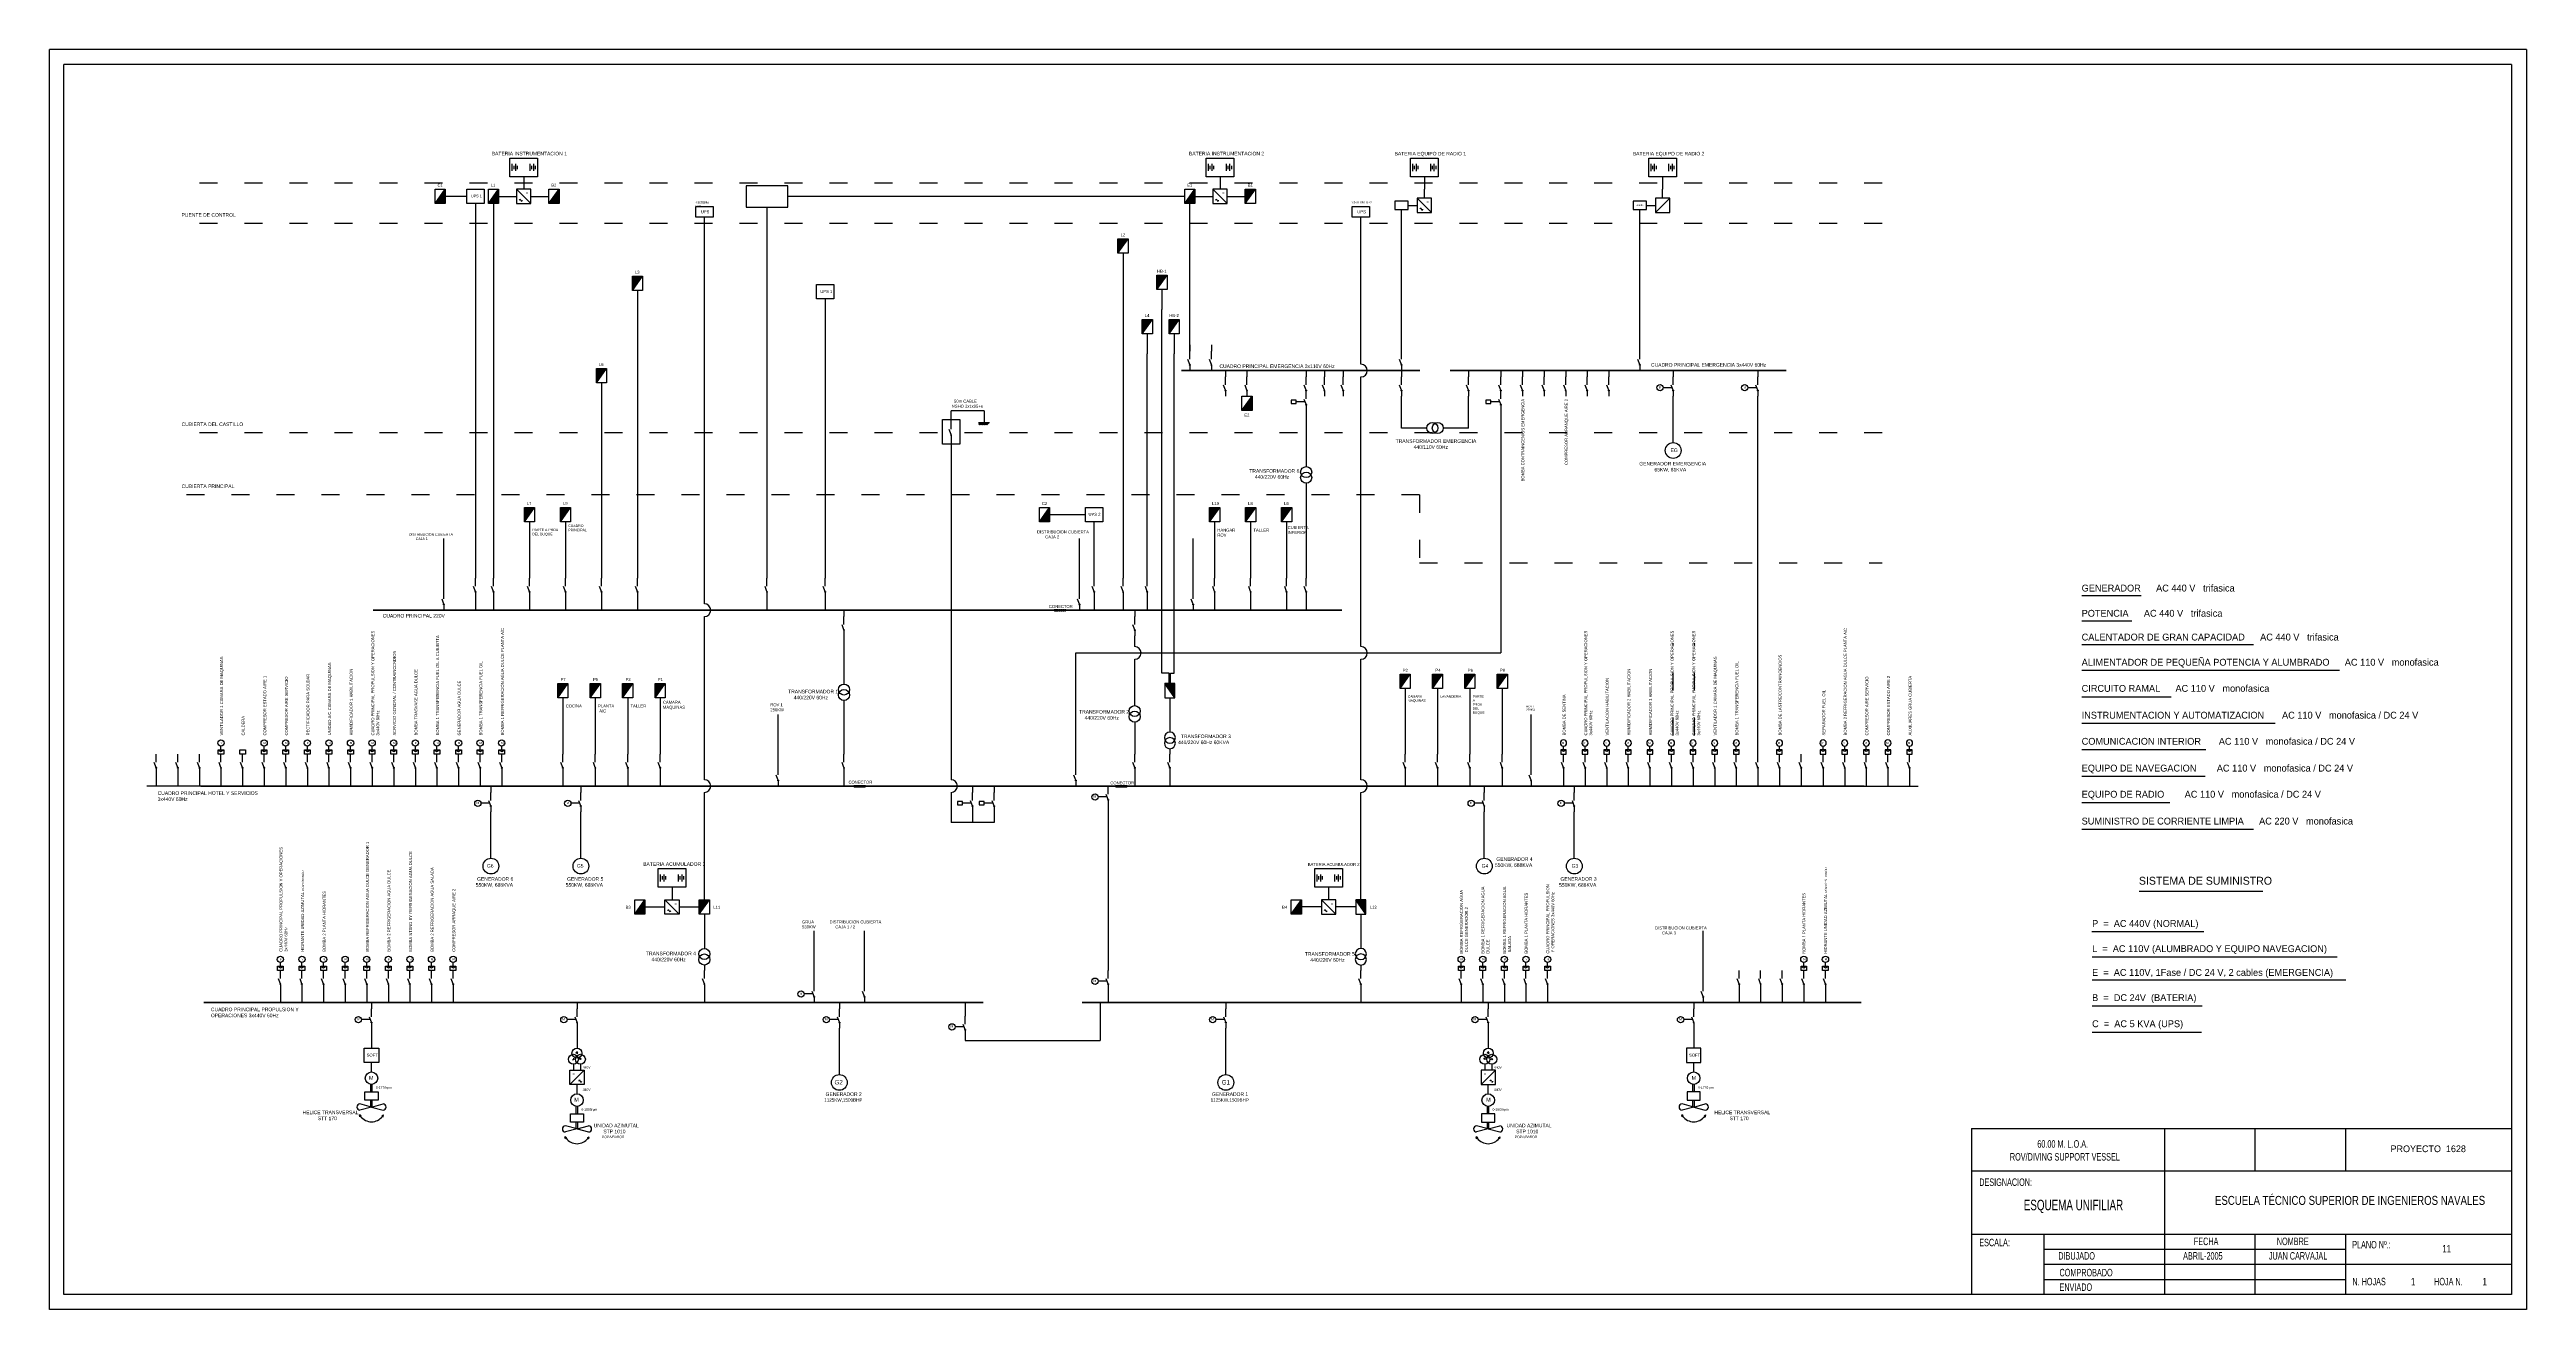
# Model space of a CAD drawing. Header units: millimetres. Extents: x 410 to 82986, y -218 to 41782.
import ezdxf

# ---------------------------------------------------------------- set-up
doc = ezdxf.new("R2010")
doc.units = ezdxf.units.MM
doc.header["$LTSCALE"] = 50
doc.linetypes.add('ACAD_ISO03W100', pattern=[30, 12, -18])
doc.linetypes.add('CENTRO2', pattern=[1.125, 0.75, -0.125, 0.125, -0.125])
doc.layers.add('CAJETIN', color=3, linetype='Continuous')
doc.layers.add('D3', color=3, linetype='Continuous')
doc.styles.get("Standard").update_dxf_attribs({"font": 'Gothic.TTF'})

# ---------------------------------------------------------------- blocks, each defined once
blk = doc.blocks.new('INTERRUPTOR')
for p, q in [((0, 16.8), (-5.4, 30.6)), ((0, 31.6), (0, 53.7)), ((0, 14.5), (0, 0))]:
    blk.add_line(p, q)
blk.add_circle((0, 15.7), 1.17)
blk = doc.blocks.new('LINEA CONEXION BARRAS')
blk.add_line((-2.6, 0), (-2.6, -17.7))
blk = doc.blocks.new('MOTOR ARRANCADOR')
for p, q in [((-7.8, 11.5), (0, 7.4)), ((0, 11.5), (0, 21.8)), ((0, 7.4), (7.8, 11.5))]:
    blk.add_line(p, q)
blk.add_lwpolyline([(-7.8, 11.5), (7.8, 11.5), (7.8, 0), (-7.8, 0)], close=True)
blk.add_circle((0, 30.6), 8.75)
blk.add_text('M', height=5.5).set_placement((-1.7, 28.3))
blk = doc.blocks.new('TRANSFORMADOR')
for p, q in [((0, 75.9), (0, 61)), ((0, 14.9), (0, 0))]:
    blk.add_line(p, q)
for centre in [(0, 45.7), (0, 30.3)]:
    blk.add_circle(centre, 15.4)
blk = doc.blocks.new('CUADRO')
blk.add_hatch(color=256).paths.add_polyline_path([(-14.1, 94.7), (-14.1, 55.1), (14.1, 94.7)])
for p, q in [((-14.1, 55.1), (14.1, 94.7)), ((0, 55.1), (0, 0))]:
    blk.add_line(p, q)
blk.add_lwpolyline([(-14.1, 94.7), (14.1, 94.7), (14.1, 55.1), (-14.1, 55.1)], close=True)
blk = doc.blocks.new('LINEA CONEXION ARRANCADOR')
blk.add_line((0, 0), (0, -55.7))
blk = doc.blocks.new('Conector')
at = {"linetype": 'CENTRO2'}
for p, q in [((18, 18), (322, 18)), ((35, 18), (35, -18)), ((304, 18), (304, -17)), ((18, -18), (322, -18))]:
    blk.add_line(p, q, dxfattribs=at)
for centre in [(18, 0), (322, 0)]:
    blk.add_circle(centre, 17.5, dxfattribs=at)

msp = doc.modelspace()

# ---------------------------------------------------------------- hatches: boundary and pattern name
for color, points in [(256, [(13261, 36647), (13600, 36647), (13600, 37123)]), (256, [(15040, 36647), (15378, 36647), (15378, 37123)]), (256, [(17058, 36647), (17396, 36647), (17396, 37123)]), (256, [(38253, 36647), (38591, 36647), (38591, 37123)]), (256, [(40271, 37123), (40271, 36647), (40610, 37123)]), (256, [(40161, 29748), (40499, 29748), (40499, 30225)]), (256, [(33409, 26038), (33748, 26038), (33748, 26514)]), (256, [(20259, 13438), (19921, 12962), (20259, 12962)]), (256, [(42145, 13438), (41807, 12962), (42145, 12962)]), (256, [(44296, 13438), (44296, 12962), (43958, 13438)]), (4, [(10743, 6266), (10756, 6204), (10777, 6220), (10798, 6236)]), (4, [(11490, 6236), (11511, 6220), (11532, 6204), (11545, 6266)]), (4, [(54877, 6236), (54856, 6220), (54835, 6204), (54822, 6266)]), (4, [(55624, 6266), (55611, 6204), (55590, 6220), (55569, 6236)]), (5, [(17594, 5534), (17607, 5473), (17628, 5489), (17649, 5504)]), (5, [(18341, 5504), (18362, 5489), (18382, 5473), (18396, 5534)]), (5, [(48026, 5504), (48005, 5489), (47985, 5473), (47971, 5534)]), (5, [(48773, 5534), (48760, 5473), (48739, 5489), (48718, 5504)])]:
    msp.add_hatch(color=color).paths.add_polyline_path(points)

# ---------------------------------------------------------------- linework, layer by layer
at = {"color": 2, "linetype": 'ACAD_ISO03W100'}
for p, q in [((61510, 37332), (4857, 37332)), ((61510, 35982), (4857, 35982)), ((61510, 29003), (4857, 29003)), ((46077, 26937), (4857, 26937)), ((46077, 26937), (46077, 24669)), ((46077, 24669), (61510, 24669))]:
    msp.add_line(p, q, dxfattribs=at)
for p, q in [((15823, 37970), (15823, 37734)), ((15883, 37908), (15883, 37796)), ((15943, 37970), (15943, 37734)), ((16003, 37908), (16003, 37796)), ((16218, 37539), (16218, 37125)), ((16419, 37970), (16419, 37734)), ((16479, 37908), (16479, 37796)), ((16539, 37970), (16539, 37734)), ((16599, 37908), (16599, 37796)), ((39036, 37970), (39036, 37734)), ((39096, 37908), (39096, 37796)), ((39156, 37970), (39156, 37734)), ((39216, 37908), (39216, 37796)), ((39431, 37539), (39431, 37125)), ((39632, 37970), (39632, 37734)), ((39692, 37908), (39692, 37796)), ((39752, 37970), (39752, 37734)), ((39812, 37908), (39812, 37796)), ((45847, 37968), (45847, 37732)), ((45907, 37906), (45907, 37794)), ((45967, 37968), (45967, 37732)), ((46027, 37906), (46027, 37794)), ((46243, 37537), (46243, 37123)), ((46444, 37968), (46444, 37732)), ((46504, 37906), (46504, 37794)), ((46564, 37968), (46564, 37732)), ((46624, 37906), (46624, 37794)), ((53790, 37968), (53790, 37732)), ((53850, 37906), (53850, 37794)), ((53910, 37968), (53910, 37732)), ((53970, 37906), (53970, 37794)), ((54185, 37537), (54185, 37123)), ((54386, 37968), (54386, 37732)), ((54446, 37906), (54446, 37794)), ((54506, 37968), (54506, 37732)), ((54566, 37906), (54566, 37794)), ((13261, 36647), (13600, 37123)), ((14320, 36885), (13600, 36885)), ((14609, 36647), (14609, 25072)), ((15040, 36647), (15378, 37123)), ((15209, 36647), (15209, 25072)), ((15378, 36885), (15978, 36885)), ((15978, 37125), (15978, 36645)), ((16458, 37125), (15978, 37125)), ((15978, 37125), (16458, 36645)), ((15978, 36645), (16458, 36645)), ((16458, 36645), (16458, 37125)), ((16458, 36885), (17058, 36885)), ((17058, 36647), (17396, 37123)), ((24328, 36526), (24328, 25071)), ((38253, 36885), (25022, 36885)), ((38253, 36647), (38591, 37123)), ((38422, 31725), (38422, 36647)), ((38591, 36885), (39191, 36885)), ((39191, 37125), (39191, 36645)), ((39671, 37125), (39191, 37125)), ((39191, 37125), (39671, 36645)), ((39191, 36645), (39671, 36645)), ((39671, 36645), (39671, 37125)), ((39671, 36885), (40271, 36885)), ((40271, 36647), (40610, 37123)), ((45482, 31725), (45482, 36450)), ((45703, 36588), (46003, 36588)), ((46003, 36828), (46003, 36348)), ((46483, 36828), (46003, 36828)), ((46003, 36828), (46483, 36348)), ((46003, 36348), (46483, 36348)), ((46243, 36828), (46243, 37123)), ((46483, 36348), (46483, 36828)), ((53425, 31725), (53425, 36450)), ((53645, 36588), (53945, 36588)), ((54425, 36828), (53945, 36828)), ((53945, 36348), (54425, 36828)), ((53945, 36828), (53945, 36348)), ((53945, 36348), (54425, 36348)), ((54185, 36828), (54185, 37123)), ((54425, 36348), (54425, 36828)), ((22240, 23304), (22240, 36199)), ((44127, 31293), (44127, 36199)), ((36198, 34337), (36198, 25072)), ((20009, 33088), (20009, 25072)), ((26267, 33470), (26267, 25072)), ((37496, 20998), (37496, 33119)), ((37007, 24160), (37007, 31644)), ((37904, 20998), (37904, 31644)), ((42304, 30427), (42239, 30592)), ((42304, 30604), (42304, 30869)), ((44127, 22881), (44127, 30869)), ((48795, 30427), (48730, 30592)), ((48795, 30604), (48795, 30869)), ((18809, 30012), (18809, 25072)), ((30463, 29453), (30463, 29734)), ((31566, 29734), (30463, 29734)), ((31566, 29734), (31566, 29349)), ((40161, 29748), (40499, 30225)), ((42271, 30039), (41971, 30039)), ((42304, 29754), (42304, 27880)), ((45482, 29960), (45482, 30225)), ((45482, 29695), (45482, 29960)), ((47715, 29960), (47715, 30225)), ((47715, 29695), (47715, 29960)), ((48763, 30039), (48463, 30039)), ((48795, 29754), (48795, 21668)), ((54507, 30509), (54207, 30509)), ((54540, 28678), (54540, 30225)), ((57329, 30509), (57029, 30509)), ((57362, 18296), (57362, 30225)), ((30463, 29393), (30463, 29453)), ((31383, 29349), (31750, 29349)), ((31470, 29349), (31392, 29273)), ((31446, 29349), (31392, 29297)), ((31422, 29349), (31392, 29320)), ((31494, 29349), (31416, 29273)), ((31518, 29349), (31440, 29273)), ((31542, 29349), (31464, 29273)), ((31566, 29349), (31488, 29273)), ((31590, 29349), (31512, 29273)), ((31614, 29349), (31536, 29273)), ((31638, 29349), (31560, 29273)), ((31662, 29349), (31584, 29273)), ((31686, 29349), (31608, 29273)), ((31710, 29349), (31632, 29273)), ((31734, 29349), (31656, 29273)), ((45482, 29431), (45482, 29695)), ((45482, 29166), (45482, 29431)), ((46322, 29166), (45482, 29166)), ((47715, 29166), (46875, 29166)), ((47715, 29431), (47715, 29695)), ((47715, 29166), (47715, 29431)), ((30463, 28749), (30463, 17440)), ((42304, 27327), (42304, 24160)), ((33409, 26038), (33748, 26514)), ((16409, 25683), (16409, 25072)), ((17609, 25683), (17609, 25072)), ((34949, 26276), (33748, 26276)), ((35238, 24160), (35238, 26038)), ((39252, 25683), (39252, 25072)), ((40452, 25683), (40452, 25072)), ((41652, 25683), (41652, 25072)), ((13559, 23737), (13559, 25479)), ((14609, 25072), (14609, 24160)), ((15209, 25072), (15209, 24160)), ((16409, 25072), (16409, 24160)), ((17609, 25072), (17609, 24160)), ((18809, 25072), (18809, 24160)), ((20009, 25072), (20009, 24160)), ((24328, 25071), (24328, 24159)), ((26267, 25072), (26267, 24160)), ((34743, 23737), (34743, 25479)), ((36198, 25072), (36198, 24160)), ((38534, 23737), (38534, 25479)), ((39252, 25072), (39252, 24160)), ((40452, 25072), (40452, 24160)), ((41652, 25072), (41652, 24160)), ((14609, 23516), (14609, 23304)), ((15209, 23516), (15209, 23304)), ((16409, 23516), (16409, 23304)), ((17609, 23516), (17609, 23304)), ((18809, 23516), (18809, 23304)), ((20009, 23516), (20009, 23304)), ((24328, 23515), (24328, 23093)), ((26267, 23516), (26267, 23304)), ((36198, 23516), (36198, 23304)), ((37007, 23516), (37007, 23304)), ((39252, 23516), (39252, 23304)), ((40452, 23516), (40452, 23304)), ((41652, 23516), (41652, 23304)), ((42304, 23516), (42304, 23304)), ((68159, 23580), (70140, 23580)), ((22240, 17440), (22240, 22881)), ((44127, 21880), (44127, 22881)), ((68159, 22742), (69835, 22742)), ((26895, 22237), (26895, 20632)), ((34627, 17872), (34627, 21668)), ((34627, 21668), (48795, 21668)), ((36588, 21880), (36588, 22237)), ((68159, 21948), (73889, 21948)), ((36588, 19914), (36588, 21456)), ((37736, 20998), (37496, 20998)), ((37736, 20650), (37736, 20998)), ((37784, 20650), (37784, 20998)), ((37784, 20998), (37904, 20998)), ((44127, 17440), (44127, 21456)), ((68159, 21091), (76750, 21091)), ((17525, 19819), (17525, 19207)), ((18605, 19819), (18605, 19207)), ((19685, 19819), (19685, 19207)), ((20765, 19819), (20765, 19207)), ((26895, 20079), (26895, 18296)), ((45602, 19819), (45602, 19207)), ((46682, 19819), (46682, 19207)), ((47762, 19819), (47762, 19207)), ((48842, 19819), (48842, 19207)), ((68159, 20209), (71140, 20209)), ((17525, 19207), (17525, 18296)), ((18605, 19207), (18605, 18296)), ((19685, 19207), (19685, 18296)), ((20765, 19207), (20765, 18296)), ((24700, 17872), (24700, 19614)), ((36588, 19361), (36588, 18296)), ((37760, 19513), (37760, 19207)), ((45602, 19207), (45602, 18296)), ((46682, 19207), (46682, 18296)), ((47762, 19207), (47762, 18296)), ((48842, 19207), (48842, 18296)), ((49799, 17872), (49799, 19614)), ((68159, 19326), (74610, 19326)), ((68159, 18444), (72302, 18444)), ((17525, 17652), (17525, 17440)), ((18605, 17652), (18605, 17440)), ((19685, 17652), (19685, 17440)), ((20765, 17652), (20765, 17440)), ((45602, 17652), (45602, 17440)), ((46682, 17652), (46682, 17440)), ((47762, 17652), (47762, 17440)), ((48842, 17652), (48842, 17440)), ((68159, 17562), (72278, 17562)), ((15093, 16656), (14793, 16656)), ((18093, 16656), (17793, 16656)), ((22240, 13438), (22240, 17016)), ((30463, 17016), (30463, 16012)), ((31150, 16656), (30850, 16656)), ((31870, 16656), (31570, 16656)), ((35670, 16868), (35370, 16868)), ((35702, 16584), (35702, 13420)), ((44127, 13438), (44127, 17016)), ((48209, 16656), (47909, 16656)), ((51209, 16656), (50909, 16656)), ((68159, 16679), (71100, 16679)), ((15125, 14825), (15125, 16372)), ((18125, 14825), (18125, 16372)), ((31903, 16012), (30463, 16012)), ((31183, 16372), (31183, 16012)), ((31903, 16372), (31903, 16252)), ((31903, 16252), (31903, 16012)), ((48242, 14825), (48242, 16372)), ((51242, 14825), (51242, 16372)), ((68159, 15797), (73889, 15797)), ((20770, 14285), (20770, 14049)), ((20830, 14223), (20830, 14111)), ((20890, 14285), (20890, 14049)), ((20950, 14223), (20950, 14111)), ((21366, 14285), (21366, 14049)), ((21426, 14223), (21426, 14111)), ((21486, 14285), (21486, 14049)), ((21546, 14223), (21546, 14111)), ((42656, 14285), (42656, 14049)), ((42716, 14223), (42716, 14111)), ((42776, 14285), (42776, 14049)), ((42836, 14223), (42836, 14111)), ((43253, 14285), (43253, 14049)), ((43313, 14223), (43313, 14111)), ((43373, 14285), (43373, 14049)), ((43433, 14223), (43433, 14111)), ((19921, 12962), (20259, 13438)), ((20925, 13440), (21405, 13440)), ((20925, 12960), (20925, 13440)), ((20925, 13440), (21405, 12960)), ((21165, 13854), (21165, 13440)), ((21405, 13440), (21405, 12960)), ((35702, 13420), (35702, 11084)), ((41807, 12962), (42145, 13438)), ((42812, 13440), (42812, 12960)), ((43292, 13440), (42812, 13440)), ((42812, 13440), (43292, 12960)), ((43052, 13854), (43052, 13440)), ((43292, 12960), (43292, 13440)), ((44296, 12962), (43958, 13438)), ((20259, 13200), (20925, 13200)), ((21405, 12960), (20925, 12960)), ((21405, 13200), (22071, 13200)), ((22240, 12607), (22240, 11995)), ((25902, 10660), (25902, 12402)), ((27582, 10660), (27582, 12402)), ((42812, 13200), (42145, 13200)), ((42812, 12960), (43292, 12960)), ((43958, 13200), (43292, 13200)), ((44127, 12607), (44127, 11995)), ((55535, 10660), (55535, 12402)), ((25869, 10300), (25569, 10300)), ((35670, 10724), (35370, 10724)), ((26709, 9444), (26409, 9444)), ((26742, 7613), (26742, 9160)), ((39592, 9444), (39292, 9444)), ((39625, 7613), (39625, 9160))]:
    msp.add_line(p, q)
at = {"color": 1, "lineweight": 50}
for p, q in [((38146, 31081), (46090, 31081)), ((47108, 31081), (58307, 31081)), ((11199, 23093), (43490, 23093)), ((5457, 17228), (33183, 17228)), ((35940, 17228), (33183, 17228)), ((60910, 17228), (36347, 17228)), ((5556, 10016), (31534, 10016)), ((60811, 10016), (34833, 10016))]:
    msp.add_line(p, q, dxfattribs=at)
at = {"linetype": 'ACAD_ISO03W100'}
for p, q in [((54535, 18918), (54535, 21997)), ((55255, 18918), (55255, 21997))]:
    msp.add_line(p, q, dxfattribs=at)
at = {"color": 1}
for p, q in [((5457, 17228), (3657, 17228)), ((60910, 17228), (62710, 17228)), ((68494, 12380), (72225, 12380)), ((68507, 11536), (76673, 11536)), ((68507, 10769), (76961, 10769)), ((30934, 10016), (30934, 9774)), ((35433, 10016), (35433, 8751)), ((30901, 9203), (30601, 9203)), ((30934, 9120), (30868, 9285)), ((30934, 9774), (30934, 9562)), ((30934, 9298), (30934, 9562)), ((30934, 9092), (30934, 8918)), ((68507, 9899), (72177, 9899)), ((30934, 8918), (30934, 8751)), ((30934, 8751), (35433, 8751)), ((68507, 9028), (72153, 9028))]:
    msp.add_line(p, q, dxfattribs=at)
at = {"color": 3}
msp.add_line((70073, 13725), (74202, 13725), dxfattribs=at)
at = {"color": 4}
for p, q in [((11144, 10016), (11144, 9804)), ((55223, 10016), (55223, 9804)), ((11112, 9444), (10812, 9444)), ((11144, 9362), (11079, 9527)), ((11144, 9539), (11144, 9804)), ((11144, 9334), (11144, 9160)), ((11144, 9160), (11144, 8491)), ((55190, 9444), (54890, 9444)), ((55223, 9362), (55158, 9527)), ((55223, 9539), (55223, 9804)), ((55223, 9334), (55223, 9160)), ((10904, 8011), (10904, 8491)), ((10904, 8491), (11384, 8491)), ((11384, 8491), (11384, 8011)), ((54983, 8491), (54983, 8011)), ((55463, 8491), (54983, 8491)), ((55463, 8011), (55463, 8491)), ((11384, 8011), (10904, 8011)), ((11144, 7702), (11144, 8011)), ((54983, 8011), (55463, 8011)), ((55223, 7702), (55223, 8011)), ((11144, 6531), (10757, 6632)), ((11120, 7034), (11120, 7283)), ((11120, 6537), (11120, 6758)), ((11144, 6531), (11531, 6632)), ((11168, 7034), (11168, 7283)), ((11168, 6537), (11168, 6758)), ((55223, 6531), (54836, 6632)), ((55199, 7034), (55199, 7283)), ((55199, 6537), (55199, 6758)), ((55223, 6531), (55610, 6632)), ((55247, 7034), (55247, 7283)), ((55247, 6537), (55247, 6758)), ((10756, 6204), (10743, 6266)), ((10798, 6236), (10743, 6266)), ((10777, 6220), (10756, 6204)), ((11144, 6531), (10757, 6430)), ((10777, 6220), (10798, 6236)), ((11144, 6531), (11531, 6430)), ((11490, 6236), (11545, 6266)), ((11511, 6220), (11490, 6236)), ((11511, 6220), (11532, 6204)), ((11532, 6204), (11545, 6266)), ((54877, 6236), (54822, 6266)), ((54835, 6204), (54822, 6266)), ((54856, 6220), (54835, 6204)), ((55223, 6531), (54836, 6430)), ((54856, 6220), (54877, 6236)), ((55223, 6531), (55610, 6430)), ((55569, 6236), (55624, 6266)), ((55590, 6220), (55569, 6236)), ((55590, 6220), (55611, 6204)), ((55611, 6204), (55624, 6266))]:
    msp.add_line(p, q, dxfattribs=at)
at = {"color": 5}
for p, q in [((17995, 10016), (17995, 9804)), ((48372, 10016), (48372, 9804)), ((17962, 9444), (17662, 9444)), ((17995, 9362), (17930, 9527)), ((17995, 9539), (17995, 9804)), ((17995, 9334), (17995, 9160)), ((17995, 9160), (17995, 8491)), ((48340, 9444), (48040, 9444)), ((48372, 9362), (48307, 9527)), ((48372, 9539), (48372, 9804)), ((48372, 9334), (48372, 9160)), ((48372, 9160), (48372, 8491)), ((17963, 8326), (17992, 8376)), ((17992, 8326), (17963, 8326)), ((18021, 8326), (17992, 8376)), ((17992, 8326), (18021, 8326)), ((48346, 8326), (48375, 8376)), ((48375, 8326), (48346, 8326)), ((48404, 8326), (48375, 8376)), ((48375, 8326), (48404, 8326)), ((17755, 7280), (18235, 7760)), ((17755, 7280), (17755, 7760)), ((17755, 7760), (18235, 7760)), ((17846, 8106), (17875, 8122)), ((17875, 8155), (17875, 8122)), ((17875, 8122), (17904, 8106)), ((17875, 7957), (17875, 7760)), ((18080, 8122), (18109, 8172)), ((18109, 8122), (18080, 8122)), ((18138, 8122), (18109, 8172)), ((18109, 8122), (18138, 8122)), ((18109, 7957), (18109, 7760)), ((18235, 7760), (18235, 7280)), ((48132, 7280), (48612, 7760)), ((48132, 7760), (48132, 7280)), ((48612, 7760), (48132, 7760)), ((48229, 8122), (48258, 8172)), ((48258, 8122), (48229, 8122)), ((48287, 8122), (48258, 8172)), ((48258, 8122), (48287, 8122)), ((48258, 7957), (48258, 7760)), ((48492, 8122), (48463, 8106)), ((48492, 8155), (48492, 8122)), ((48521, 8106), (48492, 8122)), ((48492, 7957), (48492, 7760)), ((48612, 7280), (48612, 7760)), ((18235, 7280), (17755, 7280)), ((17995, 6970), (17995, 7280)), ((48132, 7280), (48612, 7280)), ((48372, 6970), (48372, 7280)), ((17995, 5800), (17607, 5901)), ((17995, 5800), (17607, 5698)), ((17971, 6302), (17971, 6551)), ((17971, 5806), (17971, 6026)), ((17995, 5800), (18382, 5901)), ((17995, 5800), (18382, 5698)), ((18019, 6302), (18019, 6551)), ((18019, 5806), (18019, 6026)), ((48372, 5800), (47985, 5901)), ((48372, 5800), (47985, 5698)), ((48593, 6302), (48152, 6302)), ((48152, 6302), (48152, 6026)), ((48152, 6026), (48593, 6026)), ((48348, 6302), (48348, 6551)), ((48348, 5806), (48348, 6026)), ((48372, 5800), (48760, 5901)), ((48372, 5800), (48760, 5698)), ((48396, 6302), (48396, 6551)), ((48396, 5806), (48396, 6026)), ((48593, 6026), (48593, 6302)), ((17607, 5473), (17594, 5534)), ((17649, 5504), (17594, 5534)), ((17628, 5489), (17607, 5473)), ((17628, 5489), (17649, 5504)), ((18341, 5504), (18396, 5534)), ((18362, 5489), (18341, 5504)), ((18362, 5489), (18382, 5473)), ((18382, 5473), (18396, 5534)), ((48026, 5504), (47971, 5534)), ((47985, 5473), (47971, 5534)), ((48005, 5489), (47985, 5473)), ((48005, 5489), (48026, 5504)), ((48718, 5504), (48773, 5534)), ((48739, 5489), (48718, 5504)), ((48739, 5489), (48760, 5473)), ((48760, 5473), (48773, 5534))]:
    msp.add_line(p, q, dxfattribs=at)
for points in [[(15756, 38165), (16680, 38165), (16680, 37539), (15756, 37539)], [(38969, 38165), (39894, 38165), (39894, 37539), (38969, 37539)], [(45780, 38163), (46705, 38163), (46705, 37537), (45780, 37537)], [(53723, 38163), (54647, 38163), (54647, 37537), (53723, 37537)], [(25022, 37244), (23635, 37244), (23635, 36526), (25022, 36526)], [(13261, 37123), (13600, 37123), (13600, 36647), (13261, 36647)], [(14320, 37123), (14898, 37123), (14898, 36647), (14320, 36647)], [(15040, 37123), (15378, 37123), (15378, 36647), (15040, 36647)], [(17058, 37123), (17396, 37123), (17396, 36647), (17058, 36647)], [(21951, 36555), (22529, 36555), (22529, 36199), (21951, 36199)], [(38253, 37123), (38591, 37123), (38591, 36647), (38253, 36647)], [(40271, 37123), (40610, 37123), (40610, 36647), (40271, 36647)], [(43838, 36555), (44416, 36555), (44416, 36199), (43838, 36199)], [(45703, 36726), (45262, 36726), (45262, 36450), (45703, 36450)], [(53645, 36726), (53204, 36726), (53204, 36450), (53645, 36450)], [(25978, 33946), (26556, 33946), (26556, 33470), (25978, 33470)], [(40161, 30225), (40499, 30225), (40499, 29748), (40161, 29748)], [(41971, 30093), (41798, 30093), (41798, 29985), (41971, 29985)], [(48463, 30093), (48290, 30093), (48290, 29985), (48463, 29985)], [(30174, 29453), (30752, 29453), (30752, 28629), (30174, 28629)], [(33409, 26514), (33748, 26514), (33748, 26038), (33409, 26038)], [(34949, 26514), (35527, 26514), (35527, 26038), (34949, 26038)], [(6751, 18434), (6939, 18434), (6939, 18296), (6751, 18296)], [(30850, 16710), (30678, 16710), (30678, 16602), (30850, 16602)], [(31570, 16710), (31398, 16710), (31398, 16602), (31570, 16602)], [(20703, 14480), (21627, 14480), (21627, 13854), (20703, 13854)], [(42589, 14480), (43514, 14480), (43514, 13854), (42589, 13854)], [(19921, 13438), (20259, 13438), (20259, 12962), (19921, 12962)], [(41807, 13438), (42145, 13438), (42145, 12962), (41807, 12962)], [(44296, 13438), (43958, 13438), (43958, 12962), (44296, 12962)]]:
    msp.add_lwpolyline(points, close=True)
at = {"color": 4}
for points in [[(10924, 7034), (11365, 7034), (11365, 6758), (10924, 6758)], [(55443, 7034), (55002, 7034), (55002, 6758), (55443, 6758)]]:
    msp.add_lwpolyline(points, close=True, dxfattribs=at)
at = {"color": 5}
msp.add_lwpolyline([(17774, 6302), (18215, 6302), (18215, 6026), (17774, 6026)], close=True, dxfattribs=at)
for centre, radius in [((54102, 30509), 105), ((56924, 30509), 105), ((42304, 30413), 14), ((48795, 30413), 14), ((46507, 29166), 184), ((46691, 29166), 184), ((54540, 28415), 263), ((42304, 27696), 184), ((42304, 27512), 184), ((26895, 20448), 184), ((26895, 20263), 184), ((36588, 19729), 184), ((36588, 19545), 184), ((14688, 16656), 105), ((17688, 16656), 105), ((35265, 16868), 105), ((47804, 16656), 105), ((50804, 16656), 105), ((15125, 14562), 263), ((18125, 14562), 263), ((48242, 14562), 263), ((51242, 14562), 263), ((35265, 10724), 105), ((25464, 10300), 105), ((26304, 9444), 105), ((39187, 9444), 105), ((26742, 7350), 263), ((39625, 7350), 263)]:
    msp.add_circle(centre, radius)
at = {"color": 4}
for centre, radius in [((10707, 9444), 105), ((11144, 9348), 14), ((54785, 9444), 105), ((55223, 9348), 14), ((11144, 7492), 210), ((55223, 7492), 210)]:
    msp.add_circle(centre, radius, dxfattribs=at)
at = {"color": 5}
for centre, radius in [((17557, 9444), 105), ((17995, 9348), 14), ((47935, 9444), 105), ((48372, 9348), 14), ((17875, 8122), 165), ((17992, 8326), 165), ((18109, 8122), 165), ((48258, 8122), 165), ((48375, 8326), 165), ((48492, 8122), 165), ((17995, 6760), 210), ((48372, 6760), 210)]:
    msp.add_circle(centre, radius, dxfattribs=at)
at = {"color": 1}
for centre, radius in [((30496, 9203), 105), ((30934, 9106), 14)]:
    msp.add_circle(centre, radius, dxfattribs=at)
for centre, radius, start, end in [((16096, 36757), 25, 0, 180), ((16146, 36757), 25, 180, 0), ((39310, 36757), 25, 0, 180), ((39360, 36757), 25, 180, 0), ((46121, 36460), 25, 0, 180), ((46171, 36460), 25, 180, 0), ((44127, 31081), 212, 270, 90), ((22240, 23093), 212, 270, 90), ((36588, 21668), 212, 270, 90), ((44127, 21668), 212, 270, 90), ((22240, 17228), 212, 270, 90), ((30463, 17228), 212, 270, 90), ((44127, 17228), 212, 270, 90), ((21043, 13072), 25, 0, 180), ((21093, 13072), 25, 180, 0), ((42930, 13072), 25, 0, 180), ((42980, 13072), 25, 180, 0)]:
    msp.add_arc(centre, radius, start, end)
at = {"color": 4}
for centre, radius, start, end in [((10757, 6531), 101, 90, 270), ((11531, 6531), 101, 270, 90), ((54836, 6531), 101, 90, 270), ((55610, 6531), 101, 270, 90), ((11144, 6502), 463, 217.55498, 270), ((11144, 6502), 463, 270, 322.44502), ((55223, 6502), 463, 217.55498, 270), ((55223, 6502), 463, 270, 322.44502)]:
    msp.add_arc(centre, radius, start, end, dxfattribs=at)
at = {"color": 5}
for centre, radius, start, end in [((18078, 7392), 25, 0, 180), ((18128, 7392), 25, 180, 0), ((48456, 7392), 25, 0, 180), ((48506, 7392), 25, 180, 0), ((17607, 5800), 101, 90, 270), ((18382, 5800), 101, 270, 90), ((47985, 5800), 101, 90, 270), ((48760, 5800), 101, 270, 90), ((17995, 5771), 463, 217.55498, 270), ((17995, 5771), 463, 270, 322.44502), ((48372, 5771), 463, 217.55498, 270), ((48372, 5771), 463, 270, 322.44502)]:
    msp.add_arc(centre, radius, start, end, dxfattribs=at)
at = {"layer": 'CAJETIN', "color": 2, "linetype": 'Continuous'}
for p, q in [((64486, 5813), (82486, 5813)), ((64486, 5813), (64486, 282)), ((70921, 5813), (70921, 2293)), ((73938, 4405), (73938, 5813)), ((76955, 5813), (76955, 4405)), ((64486, 4405), (70921, 4405)), ((70921, 4405), (76955, 4405)), ((76955, 4405), (82486, 4405)), ((64486, 2293), (82486, 2293)), ((66899, 2293), (66899, 282)), ((66899, 1791), (76955, 1791)), ((70921, 2293), (70921, 282)), ((73938, 282), (73938, 2293)), ((76955, 2293), (76955, 282)), ((66899, 1288), (76955, 1288)), ((76955, 1288), (82486, 1288)), ((66899, 785), (76955, 785))]:
    msp.add_line(p, q, dxfattribs=at)
msp.add_lwpolyline([(76955, 2293, 5.03, 5.03, 0), (76955, 282, 5.03, 5.03, 0)], format="xyseb", dxfattribs=at)
at = {"layer": 'D3'}
for p, q in [((82986, 41782), (410, 41782)), ((410, -218), (410, 41782)), ((82986, 41782), (82986, -218)), ((82986, -218), (410, -218))]:
    msp.add_line(p, q, dxfattribs=at)
at = {"layer": 'D3', "color": 2}
for p, q in [((82486, 41282), (886, 41282)), ((886, 282), (886, 41282)), ((82486, 41282), (82486, 282)), ((82486, 282), (886, 282))]:
    msp.add_line(p, q, dxfattribs=at)

# ---------------------------------------------------------------- block references
for name, p, xscale, yscale, zscale in [('CUADRO', (36198, 34337), 12, 12, 12), ('CUADRO', (20009, 33088), 12, 12, 12), ('CUADRO', (37496, 33119), 12, 12, 12), ('CUADRO', (37007, 31644), 12, 12, 12), ('CUADRO', (37904, 31644), 12, 12, 12), ('INTERRUPTOR', (38422, 31081), 12, 12, 12), ('INTERRUPTOR', (38422, 31081), 12, 12, 12), ('LINEA CONEXION BARRAS', (38391, 31937), -12, 12, 12), ('INTERRUPTOR', (39142, 31081), 12, 12, 12), ('INTERRUPTOR', (39142, 31081), 12, 12, 12), ('LINEA CONEXION BARRAS', (39111, 31937), -12, 12, 12), ('INTERRUPTOR', (45482, 31081), 12, 12, 12), ('INTERRUPTOR', (53425, 31081), 12, 12, 12), ('CUADRO', (18809, 30012), 12, 12, 12), ('INTERRUPTOR', (39610, 30225), 12, 12, 12), ('LINEA CONEXION BARRAS', (39579, 31081), -12, 12, 12), ('INTERRUPTOR', (40330, 30225), 12, 12, 12), ('LINEA CONEXION BARRAS', (40299, 31081), -12, 12, 12), ('LINEA CONEXION BARRAS', (42273, 31081), -12, 12, 12), ('INTERRUPTOR', (42910, 30225), 12, 12, 12), ('LINEA CONEXION BARRAS', (42879, 31081), -12, 12, 12), ('INTERRUPTOR', (43533, 30225), 12, 12, 12), ('LINEA CONEXION BARRAS', (43502, 31081), -12, 12, 12), ('INTERRUPTOR', (45482, 30225), 12, 12, 12), ('LINEA CONEXION BARRAS', (45451, 31081), -12, 12, 12), ('INTERRUPTOR', (47715, 30225), 12, 12, 12), ('LINEA CONEXION BARRAS', (47684, 31081), -12, 12, 12), ('LINEA CONEXION BARRAS', (48764, 31081), -12, 12, 12), ('INTERRUPTOR', (49515, 30225), 12, 12, 12), ('LINEA CONEXION BARRAS', (49484, 31081), -12, 12, 12), ('INTERRUPTOR', (50235, 30225), 12, 12, 12), ('LINEA CONEXION BARRAS', (50204, 31081), -12, 12, 12), ('INTERRUPTOR', (50955, 30225), 12, 12, 12), ('LINEA CONEXION BARRAS', (50924, 31081), -12, 12, 12), ('INTERRUPTOR', (51675, 30225), 12, 12, 12), ('LINEA CONEXION BARRAS', (51644, 31081), -12, 12, 12), ('INTERRUPTOR', (52395, 30225), 12, 12, 12), ('LINEA CONEXION BARRAS', (52364, 31081), -12, 12, 12), ('INTERRUPTOR', (54540, 30225), 12, 12, 12), ('LINEA CONEXION BARRAS', (54509, 31081), -12, 12, 12), ('INTERRUPTOR', (57362, 30225), 12, 12, 12), ('LINEA CONEXION BARRAS', (57331, 31081), -12, 12, 12), ('INTERRUPTOR', (42304, 29754), 12, 12, 12), ('INTERRUPTOR', (48795, 29754), 12, 12, 12), ('INTERRUPTOR', (30463, 28749), 12, 12, 12), ('CUADRO', (16409, 25378), 12, 12, 12), ('CUADRO', (17609, 25378), 12, 12, 12), ('CUADRO', (39252, 25378), 12, 12, 12), ('CUADRO', (40452, 25378), 12, 12, 12), ('CUADRO', (41652, 25378), 12, 12, 12), ('INTERRUPTOR', (14609, 23516), 12, 12, 12), ('INTERRUPTOR', (15209, 23516), 12, 12, 12), ('INTERRUPTOR', (16409, 23516), 12, 12, 12), ('INTERRUPTOR', (17609, 23516), 12, 12, 12), ('INTERRUPTOR', (18809, 23516), 12, 12, 12), ('INTERRUPTOR', (20009, 23516), 12, 12, 12), ('INTERRUPTOR', (24328, 23515), 12, 12, 12), ('INTERRUPTOR', (26267, 23516), 12, 12, 12), ('INTERRUPTOR', (35238, 23516), 12, 12, 12), ('INTERRUPTOR', (36198, 23516), 12, 12, 12), ('INTERRUPTOR', (37007, 23516), 12, 12, 12), ('INTERRUPTOR', (39252, 23516), 12, 12, 12), ('INTERRUPTOR', (40452, 23516), 12, 12, 12), ('INTERRUPTOR', (41652, 23516), 12, 12, 12), ('INTERRUPTOR', (42304, 23516), 12, 12, 12), ('INTERRUPTOR', (13559, 23093), 12, 12, 12), ('LINEA CONEXION BARRAS', (13590, 23304), 12, 12, 12), ('LINEA CONEXION BARRAS', (14640, 23304), 12, 12, 12), ('LINEA CONEXION BARRAS', (15240, 23304), 12, 12, 12), ('LINEA CONEXION BARRAS', (16440, 23304), 12, 12, 12), ('LINEA CONEXION BARRAS', (17640, 23304), 12, 12, 12), ('LINEA CONEXION BARRAS', (18840, 23304), 12, 12, 12), ('LINEA CONEXION BARRAS', (20040, 23304), 12, 12, 12), ('LINEA CONEXION BARRAS', (26298, 23304), 12, 12, 12), ('INTERRUPTOR', (34743, 23093), 12, 12, 12), ('LINEA CONEXION BARRAS', (34774, 23304), 12, 12, 12), ('LINEA CONEXION BARRAS', (35269, 23516), 12, 12, 12), ('LINEA CONEXION BARRAS', (35269, 23304), 12, 12, 12), ('LINEA CONEXION BARRAS', (36229, 23304), 12, 12, 12), ('LINEA CONEXION BARRAS', (37038, 23304), 12, 12, 12), ('INTERRUPTOR', (38534, 23093), 12, 12, 12), ('LINEA CONEXION BARRAS', (39283, 23304), 12, 12, 12), ('LINEA CONEXION BARRAS', (40483, 23304), 12, 12, 12), ('LINEA CONEXION BARRAS', (41683, 23304), 12, 12, 12), ('LINEA CONEXION BARRAS', (42273, 23304), -12, 12, 12), ('INTERRUPTOR', (26895, 22237), 12, 12, 12), ('LINEA CONEXION BARRAS', (26926, 23093), 12, 12, 12), ('Conector', (33889, 23093), 1.2, 1.2, 1.2), ('INTERRUPTOR', (36588, 22237), 12, 12, 12), ('LINEA CONEXION BARRAS', (36557, 23093), -12, 12, 12), ('CUADRO', (17525, 19513), 12, 12, 12), ('CUADRO', (18605, 19513), 12, 12, 12), ('CUADRO', (19685, 19513), 12, 12, 12), ('CUADRO', (20765, 19513), 12, 12, 12), ('CUADRO', (37760, 19513), -12, 12, 12), ('CUADRO', (45602, 19819), 12, 12, 12), ('CUADRO', (46682, 19819), 12, 12, 12), ('CUADRO', (47762, 19819), 12, 12, 12), ('CUADRO', (48842, 19819), 12, 12, 12), ('TRANSFORMADOR', (37760, 18296), -12, 12, 12), ('INTERRUPTOR', (3965, 17652), 12, 12, 12), ('INTERRUPTOR', (4685, 17652), 12, 12, 12), ('INTERRUPTOR', (5405, 17652), 12, 12, 12), ('MOTOR ARRANCADOR', (6125, 18296), 12, 12, 12), ('INTERRUPTOR', (6125, 17652), 12, 12, 12), ('INTERRUPTOR', (6845, 17652), 12, 12, 12), ('MOTOR ARRANCADOR', (7565, 18296), 12, 12, 12), ('INTERRUPTOR', (7565, 17652), 12, 12, 12), ('MOTOR ARRANCADOR', (8285, 18296), 12, 12, 12), ('MOTOR ARRANCADOR', (8285, 18296), 12, 12, 12), ('INTERRUPTOR', (8285, 17652), 12, 12, 12), ('INTERRUPTOR', (8285, 17652), 12, 12, 12), ('MOTOR ARRANCADOR', (9005, 18296), 12, 12, 12), ('MOTOR ARRANCADOR', (9005, 18296), 12, 12, 12), ('INTERRUPTOR', (9005, 17652), 12, 12, 12), ('INTERRUPTOR', (9005, 17652), 12, 12, 12), ('MOTOR ARRANCADOR', (9725, 18296), 12, 12, 12), ('INTERRUPTOR', (9725, 17652), 12, 12, 12), ('MOTOR ARRANCADOR', (10445, 18296), 12, 12, 12), ('INTERRUPTOR', (10445, 17652), 12, 12, 12), ('MOTOR ARRANCADOR', (11165, 18296), 12, 12, 12), ('INTERRUPTOR', (11165, 17652), 12, 12, 12), ('MOTOR ARRANCADOR', (11885, 18296), 12, 12, 12), ('MOTOR ARRANCADOR', (11885, 18296), 12, 12, 12), ('INTERRUPTOR', (11885, 17652), 12, 12, 12), ('INTERRUPTOR', (11885, 17652), 12, 12, 12), ('MOTOR ARRANCADOR', (12605, 18296), 12, 12, 12), ('MOTOR ARRANCADOR', (12605, 18296), 12, 12, 12), ('INTERRUPTOR', (12605, 17652), 12, 12, 12), ('INTERRUPTOR', (12605, 17652), 12, 12, 12), ('MOTOR ARRANCADOR', (13325, 18296), 12, 12, 12), ('MOTOR ARRANCADOR', (13325, 18296), 12, 12, 12), ('INTERRUPTOR', (13325, 17652), 12, 12, 12), ('INTERRUPTOR', (13325, 17652), 12, 12, 12), ('MOTOR ARRANCADOR', (14045, 18296), 12, 12, 12), ('MOTOR ARRANCADOR', (14045, 18296), 12, 12, 12), ('INTERRUPTOR', (14045, 17652), 12, 12, 12), ('INTERRUPTOR', (14045, 17652), 12, 12, 12), ('MOTOR ARRANCADOR', (14765, 18296), 12, 12, 12), ('MOTOR ARRANCADOR', (14765, 18296), 12, 12, 12), ('INTERRUPTOR', (14765, 17652), 12, 12, 12), ('INTERRUPTOR', (14765, 17652), 12, 12, 12), ('MOTOR ARRANCADOR', (15485, 18296), 12, 12, 12), ('MOTOR ARRANCADOR', (15485, 18296), 12, 12, 12), ('INTERRUPTOR', (15485, 17652), 12, 12, 12), ('INTERRUPTOR', (15485, 17652), 12, 12, 12), ('INTERRUPTOR', (17525, 17652), 12, 12, 12), ('INTERRUPTOR', (18605, 17652), 12, 12, 12), ('INTERRUPTOR', (19685, 17652), 12, 12, 12), ('INTERRUPTOR', (20765, 17652), 12, 12, 12), ('INTERRUPTOR', (26895, 17652), 12, 12, 12), ('INTERRUPTOR', (36588, 17652), 12, 12, 12), ('INTERRUPTOR', (37760, 17652), 12, 12, 12), ('INTERRUPTOR', (45602, 17652), 12, 12, 12), ('INTERRUPTOR', (46682, 17652), 12, 12, 12), ('INTERRUPTOR', (47762, 17652), 12, 12, 12), ('INTERRUPTOR', (48842, 17652), 12, 12, 12), ('MOTOR ARRANCADOR', (50882, 18296), -12, 12, 12), ('MOTOR ARRANCADOR', (50882, 18296), -12, 12, 12), ('INTERRUPTOR', (50882, 17652), 12, 12, 12), ('MOTOR ARRANCADOR', (51602, 18296), -12, 12, 12), ('MOTOR ARRANCADOR', (51602, 18296), -12, 12, 12), ('INTERRUPTOR', (51602, 17652), 12, 12, 12), ('MOTOR ARRANCADOR', (52322, 18296), -12, 12, 12), ('MOTOR ARRANCADOR', (52322, 18296), -12, 12, 12), ('INTERRUPTOR', (52322, 17652), 12, 12, 12), ('MOTOR ARRANCADOR', (53042, 18296), -12, 12, 12), ('MOTOR ARRANCADOR', (53042, 18296), -12, 12, 12), ('INTERRUPTOR', (53042, 17652), 12, 12, 12), ('MOTOR ARRANCADOR', (53762, 18296), -12, 12, 12), ('MOTOR ARRANCADOR', (53762, 18296), -12, 12, 12), ('INTERRUPTOR', (53762, 17652), 12, 12, 12), ('MOTOR ARRANCADOR', (54482, 18296), -12, 12, 12), ('MOTOR ARRANCADOR', (54482, 18296), -12, 12, 12), ('INTERRUPTOR', (54482, 17652), 12, 12, 12), ('MOTOR ARRANCADOR', (55202, 18296), -12, 12, 12), ('INTERRUPTOR', (55202, 17652), 12, 12, 12), ('MOTOR ARRANCADOR', (55922, 18296), -12, 12, 12), ('INTERRUPTOR', (55922, 17652), 12, 12, 12), ('MOTOR ARRANCADOR', (56642, 18296), -12, 12, 12), ('INTERRUPTOR', (56642, 17652), 12, 12, 12), ('INTERRUPTOR', (57362, 17652), 12, 12, 12), ('MOTOR ARRANCADOR', (58082, 18296), -12, 12, 12), ('INTERRUPTOR', (58082, 17652), 12, 12, 12), ('INTERRUPTOR', (58802, 17652), 12, 12, 12), ('MOTOR ARRANCADOR', (59537, 18296), -12, 12, 12), ('INTERRUPTOR', (59537, 17652), 12, 12, 12), ('MOTOR ARRANCADOR', (60257, 18296), -12, 12, 12), ('INTERRUPTOR', (60257, 17652), 12, 12, 12), ('MOTOR ARRANCADOR', (60977, 18296), -12, 12, 12), ('INTERRUPTOR', (60977, 17652), 12, 12, 12), ('MOTOR ARRANCADOR', (61697, 18296), -12, 12, 12), ('INTERRUPTOR', (61697, 17652), 12, 12, 12), ('MOTOR ARRANCADOR', (62417, 18296), -12, 12, 12), ('INTERRUPTOR', (62417, 17652), 12, 12, 12), ('LINEA CONEXION BARRAS', (3996, 17652), 12, 12, 12), ('LINEA CONEXION BARRAS', (3996, 17440), 12, 12, 12), ('LINEA CONEXION BARRAS', (4716, 17652), 12, 12, 12), ('LINEA CONEXION BARRAS', (4716, 17440), 12, 12, 12), ('LINEA CONEXION BARRAS', (5436, 17652), 12, 12, 12), ('LINEA CONEXION BARRAS', (5436, 17440), 12, 12, 12), ('LINEA CONEXION BARRAS', (6156, 17652), 12, 12, 12), ('LINEA CONEXION BARRAS', (6156, 17440), 12, 12, 12), ('LINEA CONEXION BARRAS', (6876, 17652), 12, 12, 12), ('LINEA CONEXION BARRAS', (6876, 17440), 12, 12, 12), ('LINEA CONEXION BARRAS', (7596, 17652), 12, 12, 12), ('LINEA CONEXION BARRAS', (7596, 17440), 12, 12, 12), ('LINEA CONEXION BARRAS', (8316, 17652), 12, 12, 12), ('LINEA CONEXION BARRAS', (8316, 17652), 12, 12, 12), ('LINEA CONEXION BARRAS', (8316, 17440), 12, 12, 12), ('LINEA CONEXION BARRAS', (8316, 17440), 12, 12, 12), ('LINEA CONEXION BARRAS', (9036, 17652), 12, 12, 12), ('LINEA CONEXION BARRAS', (9036, 17652), 12, 12, 12), ('LINEA CONEXION BARRAS', (9036, 17440), 12, 12, 12), ('LINEA CONEXION BARRAS', (9036, 17440), 12, 12, 12), ('LINEA CONEXION BARRAS', (9756, 17652), 12, 12, 12), ('LINEA CONEXION BARRAS', (9756, 17440), 12, 12, 12), ('LINEA CONEXION BARRAS', (10476, 17652), 12, 12, 12), ('LINEA CONEXION BARRAS', (10476, 17440), 12, 12, 12), ('LINEA CONEXION BARRAS', (11196, 17652), 12, 12, 12), ('LINEA CONEXION BARRAS', (11196, 17440), 12, 12, 12), ('LINEA CONEXION BARRAS', (11916, 17652), 12, 12, 12), ('LINEA CONEXION BARRAS', (11916, 17652), 12, 12, 12), ('LINEA CONEXION BARRAS', (11916, 17440), 12, 12, 12), ('LINEA CONEXION BARRAS', (11916, 17440), 12, 12, 12), ('LINEA CONEXION BARRAS', (12636, 17652), 12, 12, 12), ('LINEA CONEXION BARRAS', (12636, 17652), 12, 12, 12), ('LINEA CONEXION BARRAS', (12636, 17440), 12, 12, 12), ('LINEA CONEXION BARRAS', (12636, 17440), 12, 12, 12), ('LINEA CONEXION BARRAS', (13356, 17652), 12, 12, 12), ('LINEA CONEXION BARRAS', (13356, 17652), 12, 12, 12), ('LINEA CONEXION BARRAS', (13356, 17440), 12, 12, 12), ('LINEA CONEXION BARRAS', (13356, 17440), 12, 12, 12), ('LINEA CONEXION BARRAS', (14076, 17652), 12, 12, 12), ('LINEA CONEXION BARRAS', (14076, 17652), 12, 12, 12), ('LINEA CONEXION BARRAS', (14076, 17440), 12, 12, 12), ('LINEA CONEXION BARRAS', (14076, 17440), 12, 12, 12), ('LINEA CONEXION BARRAS', (14796, 17652), 12, 12, 12), ('LINEA CONEXION BARRAS', (14796, 17652), 12, 12, 12), ('LINEA CONEXION BARRAS', (14796, 17440), 12, 12, 12), ('LINEA CONEXION BARRAS', (14796, 17440), 12, 12, 12), ('LINEA CONEXION BARRAS', (15516, 17652), 12, 12, 12), ('LINEA CONEXION BARRAS', (15516, 17652), 12, 12, 12), ('LINEA CONEXION BARRAS', (15516, 17440), 12, 12, 12), ('LINEA CONEXION BARRAS', (15516, 17440), 12, 12, 12), ('LINEA CONEXION BARRAS', (17556, 17440), 12, 12, 12), ('LINEA CONEXION BARRAS', (18636, 17440), 12, 12, 12), ('LINEA CONEXION BARRAS', (19716, 17440), 12, 12, 12), ('LINEA CONEXION BARRAS', (20796, 17440), 12, 12, 12), ('INTERRUPTOR', (24700, 17228), 12, 12, 12), ('LINEA CONEXION BARRAS', (26926, 17652), 12, 12, 12), ('LINEA CONEXION BARRAS', (26926, 17440), 12, 12, 12), ('INTERRUPTOR', (34627, 17228), 12, 12, 12), ('LINEA CONEXION BARRAS', (36619, 17652), 12, 12, 12), ('LINEA CONEXION BARRAS', (36619, 17440), 12, 12, 12), ('LINEA CONEXION BARRAS', (37729, 17652), -12, 12, 12), ('LINEA CONEXION BARRAS', (37729, 17440), -12, 12, 12), ('LINEA CONEXION BARRAS', (45571, 17440), -12, 12, 12), ('LINEA CONEXION BARRAS', (46651, 17440), -12, 12, 12), ('LINEA CONEXION BARRAS', (47731, 17440), -12, 12, 12), ('LINEA CONEXION BARRAS', (48811, 17440), -12, 12, 12), ('INTERRUPTOR', (49799, 17228), 12, 12, 12), ('LINEA CONEXION BARRAS', (50851, 17652), -12, 12, 12), ('LINEA CONEXION BARRAS', (50851, 17652), -12, 12, 12), ('LINEA CONEXION BARRAS', (50851, 17440), -12, 12, 12), ('LINEA CONEXION BARRAS', (50851, 17440), -12, 12, 12), ('LINEA CONEXION BARRAS', (51571, 17652), -12, 12, 12), ('LINEA CONEXION BARRAS', (51571, 17652), -12, 12, 12), ('LINEA CONEXION BARRAS', (51571, 17440), -12, 12, 12), ('LINEA CONEXION BARRAS', (51571, 17440), -12, 12, 12), ('LINEA CONEXION BARRAS', (52291, 17652), -12, 12, 12), ('LINEA CONEXION BARRAS', (52291, 17652), -12, 12, 12), ('LINEA CONEXION BARRAS', (52291, 17440), -12, 12, 12), ('LINEA CONEXION BARRAS', (52291, 17440), -12, 12, 12), ('LINEA CONEXION BARRAS', (53011, 17652), -12, 12, 12), ('LINEA CONEXION BARRAS', (53011, 17652), -12, 12, 12), ('LINEA CONEXION BARRAS', (53011, 17440), -12, 12, 12), ('LINEA CONEXION BARRAS', (53011, 17440), -12, 12, 12), ('LINEA CONEXION BARRAS', (53731, 17652), -12, 12, 12), ('LINEA CONEXION BARRAS', (53731, 17652), -12, 12, 12), ('LINEA CONEXION BARRAS', (53731, 17440), -12, 12, 12), ('LINEA CONEXION BARRAS', (53731, 17440), -12, 12, 12), ('LINEA CONEXION BARRAS', (54451, 17652), -12, 12, 12), ('LINEA CONEXION BARRAS', (54451, 17652), -12, 12, 12), ('LINEA CONEXION BARRAS', (54451, 17440), -12, 12, 12), ('LINEA CONEXION BARRAS', (54451, 17440), -12, 12, 12), ('LINEA CONEXION BARRAS', (55171, 17652), -12, 12, 12), ('LINEA CONEXION BARRAS', (55171, 17440), -12, 12, 12), ('LINEA CONEXION BARRAS', (55891, 17652), -12, 12, 12), ('LINEA CONEXION BARRAS', (55891, 17440), -12, 12, 12), ('LINEA CONEXION BARRAS', (56611, 17652), -12, 12, 12), ('LINEA CONEXION BARRAS', (56611, 17440), -12, 12, 12), ('LINEA CONEXION BARRAS', (57331, 17652), -12, 12, 12), ('LINEA CONEXION BARRAS', (57331, 17440), -12, 12, 12), ('LINEA CONEXION BARRAS', (58051, 17652), -12, 12, 12), ('LINEA CONEXION BARRAS', (58051, 17440), -12, 12, 12), ('LINEA CONEXION BARRAS', (58771, 17652), -12, 12, 12), ('LINEA CONEXION BARRAS', (58771, 17440), -12, 12, 12), ('LINEA CONEXION BARRAS', (59506, 17652), -12, 12, 12), ('LINEA CONEXION BARRAS', (59506, 17440), -12, 12, 12), ('LINEA CONEXION BARRAS', (60226, 17652), -12, 12, 12), ('LINEA CONEXION BARRAS', (60226, 17440), -12, 12, 12), ('LINEA CONEXION BARRAS', (60946, 17652), -12, 12, 12), ('LINEA CONEXION BARRAS', (60946, 17440), -12, 12, 12), ('LINEA CONEXION BARRAS', (61666, 17652), -12, 12, 12), ('LINEA CONEXION BARRAS', (61666, 17440), -12, 12, 12), ('LINEA CONEXION BARRAS', (62386, 17652), -12, 12, 12), ('LINEA CONEXION BARRAS', (62386, 17440), -12, 12, 12), ('INTERRUPTOR', (15125, 16372), 12, 12, 12), ('LINEA CONEXION BARRAS', (15156, 17228), 12, 12, 12), ('INTERRUPTOR', (18125, 16372), 12, 12, 12), ('LINEA CONEXION BARRAS', (18156, 17228), 12, 12, 12), ('Conector', (27218, 17228), 1.19999999999709, 1.200000000000728, 1.2), ('INTERRUPTOR', (31183, 16372), 12, 12, 12), ('LINEA CONEXION BARRAS', (31152, 17228), -12, 12, 12), ('INTERRUPTOR', (31903, 16372), 12, 12, 12), ('LINEA CONEXION BARRAS', (31872, 17228), -12, 12, 12), ('INTERRUPTOR', (35702, 16584), 12, 12, 12), ('Conector', (35940, 17228), 1.2, 1.2, 1.2), ('INTERRUPTOR', (48242, 16372), 12, 12, 12), ('LINEA CONEXION BARRAS', (48211, 17228), -12, 12, 12), ('INTERRUPTOR', (51242, 16372), 12, 12, 12), ('LINEA CONEXION BARRAS', (51211, 17228), -12, 12, 12), ('LINEA CONEXION BARRAS', (35733, 15881), 12, 12, 12), ('CUADRO', (22240, 12301), 12, 12, 12), ('CUADRO', (44127, 12301), -12, 12, 12), ('TRANSFORMADOR', (22240, 11084), 12, 12, 12), ('TRANSFORMADOR', (44127, 11084), -12, 12, 12), ('MOTOR ARRANCADOR', (8105, 11084), 12, 12, 12), ('INTERRUPTOR', (8105, 10440), 12, 12, 12), ('MOTOR ARRANCADOR', (8825, 11084), 12, 12, 12), ('INTERRUPTOR', (8825, 10440), 12, 12, 12), ('MOTOR ARRANCADOR', (9545, 11084), 12, 12, 12), ('INTERRUPTOR', (9545, 10440), 12, 12, 12), ('MOTOR ARRANCADOR', (10265, 11084), 12, 12, 12), ('MOTOR ARRANCADOR', (10265, 11084), 12, 12, 12), ('INTERRUPTOR', (10265, 10440), 12, 12, 12), ('INTERRUPTOR', (10265, 10440), 12, 12, 12), ('MOTOR ARRANCADOR', (10985, 11084), 12, 12, 12), ('MOTOR ARRANCADOR', (10985, 11084), 12, 12, 12), ('INTERRUPTOR', (10985, 10440), 12, 12, 12), ('INTERRUPTOR', (10985, 10440), 12, 12, 12), ('MOTOR ARRANCADOR', (11705, 11084), 12, 12, 12), ('MOTOR ARRANCADOR', (11705, 11084), 12, 12, 12), ('INTERRUPTOR', (11705, 10440), 12, 12, 12), ('INTERRUPTOR', (11705, 10440), 12, 12, 12), ('MOTOR ARRANCADOR', (12425, 11084), 12, 12, 12), ('MOTOR ARRANCADOR', (12425, 11084), 12, 12, 12), ('INTERRUPTOR', (12425, 10440), 12, 12, 12), ('INTERRUPTOR', (12425, 10440), 12, 12, 12), ('MOTOR ARRANCADOR', (13145, 11084), 12, 12, 12), ('MOTOR ARRANCADOR', (13145, 11084), 12, 12, 12), ('INTERRUPTOR', (13145, 10440), 12, 12, 12), ('INTERRUPTOR', (13145, 10440), 12, 12, 12), ('MOTOR ARRANCADOR', (13865, 11084), 12, 12, 12), ('MOTOR ARRANCADOR', (13865, 11084), 12, 12, 12), ('INTERRUPTOR', (13865, 10440), 12, 12, 12), ('INTERRUPTOR', (13865, 10440), 12, 12, 12), ('INTERRUPTOR', (22240, 10440), 12, 12, 12), ('INTERRUPTOR', (35702, 10440), 12, 12, 12), ('INTERRUPTOR', (44127, 10440), 12, 12, 12), ('MOTOR ARRANCADOR', (47472, 11084), 12, 12, 12), ('MOTOR ARRANCADOR', (47472, 11084), 12, 12, 12), ('INTERRUPTOR', (47472, 10440), 12, 12, 12), ('INTERRUPTOR', (47472, 10440), 12, 12, 12), ('MOTOR ARRANCADOR', (48192, 11084), 12, 12, 12), ('MOTOR ARRANCADOR', (48192, 11084), 12, 12, 12), ('INTERRUPTOR', (48192, 10440), 12, 12, 12), ('INTERRUPTOR', (48192, 10440), 12, 12, 12), ('MOTOR ARRANCADOR', (48912, 11084), 12, 12, 12), ('MOTOR ARRANCADOR', (48912, 11084), 12, 12, 12), ('INTERRUPTOR', (48912, 10440), 12, 12, 12), ('INTERRUPTOR', (48912, 10440), 12, 12, 12), ('MOTOR ARRANCADOR', (49632, 11084), 12, 12, 12), ('MOTOR ARRANCADOR', (49632, 11084), 12, 12, 12), ('INTERRUPTOR', (49632, 10440), 12, 12, 12), ('INTERRUPTOR', (49632, 10440), 12, 12, 12), ('MOTOR ARRANCADOR', (50352, 11084), 12, 12, 12), ('MOTOR ARRANCADOR', (50352, 11084), 12, 12, 12), ('INTERRUPTOR', (50352, 10440), 12, 12, 12), ('INTERRUPTOR', (50352, 10440), 12, 12, 12), ('INTERRUPTOR', (56735, 10440), 12, 12, 12), ('INTERRUPTOR', (56735, 10440), 12, 12, 12), ('INTERRUPTOR', (57455, 10440), 12, 12, 12), ('INTERRUPTOR', (57455, 10440), 12, 12, 12), ('INTERRUPTOR', (58175, 10440), 12, 12, 12), ('INTERRUPTOR', (58175, 10440), 12, 12, 12), ('MOTOR ARRANCADOR', (58895, 11084), 12, 12, 12), ('MOTOR ARRANCADOR', (58895, 11084), 12, 12, 12), ('INTERRUPTOR', (58895, 10440), 12, 12, 12), ('INTERRUPTOR', (58895, 10440), 12, 12, 12), ('MOTOR ARRANCADOR', (59615, 11084), 12, 12, 12), ('MOTOR ARRANCADOR', (59615, 11084), 12, 12, 12), ('INTERRUPTOR', (59615, 10440), 12, 12, 12), ('INTERRUPTOR', (59615, 10440), 12, 12, 12), ('LINEA CONEXION BARRAS', (8137, 10440), 12, 12, 12), ('LINEA CONEXION BARRAS', (8137, 10228), 12, 12, 12), ('LINEA CONEXION BARRAS', (8857, 10440), 12, 12, 12), ('LINEA CONEXION BARRAS', (8857, 10228), 12, 12, 12), ('LINEA CONEXION BARRAS', (9577, 10440), 12, 12, 12), ('LINEA CONEXION BARRAS', (9577, 10228), 12, 12, 12), ('LINEA CONEXION BARRAS', (10297, 10440), 12, 12, 12), ('LINEA CONEXION BARRAS', (10297, 10440), 12, 12, 12), ('LINEA CONEXION BARRAS', (10297, 10228), 12, 12, 12), ('LINEA CONEXION BARRAS', (10297, 10228), 12, 12, 12), ('LINEA CONEXION BARRAS', (11017, 10440), 12, 12, 12), ('LINEA CONEXION BARRAS', (11017, 10440), 12, 12, 12), ('LINEA CONEXION BARRAS', (11017, 10228), 12, 12, 12), ('LINEA CONEXION BARRAS', (11017, 10228), 12, 12, 12), ('LINEA CONEXION BARRAS', (11737, 10440), 12, 12, 12), ('LINEA CONEXION BARRAS', (11737, 10440), 12, 12, 12), ('LINEA CONEXION BARRAS', (11737, 10228), 12, 12, 12), ('LINEA CONEXION BARRAS', (11737, 10228), 12, 12, 12), ('LINEA CONEXION BARRAS', (12457, 10440), 12, 12, 12), ('LINEA CONEXION BARRAS', (12457, 10440), 12, 12, 12), ('LINEA CONEXION BARRAS', (12457, 10228), 12, 12, 12), ('LINEA CONEXION BARRAS', (12457, 10228), 12, 12, 12), ('LINEA CONEXION BARRAS', (13177, 10440), 12, 12, 12), ('LINEA CONEXION BARRAS', (13177, 10440), 12, 12, 12), ('LINEA CONEXION BARRAS', (13177, 10228), 12, 12, 12), ('LINEA CONEXION BARRAS', (13177, 10228), 12, 12, 12), ('LINEA CONEXION BARRAS', (13897, 10440), 12, 12, 12), ('LINEA CONEXION BARRAS', (13897, 10440), 12, 12, 12), ('LINEA CONEXION BARRAS', (13897, 10228), 12, 12, 12), ('LINEA CONEXION BARRAS', (13897, 10228), 12, 12, 12), ('LINEA CONEXION BARRAS', (22271, 10440), 12, 12, 12), ('LINEA CONEXION BARRAS', (22271, 10228), 12, 12, 12), ('INTERRUPTOR', (25902, 10016), 12, 12, 12), ('LINEA CONEXION BARRAS', (26773, 10016), 12, 12, 12), ('INTERRUPTOR', (27582, 10016), 12, 12, 12), ('LINEA CONEXION BARRAS', (35733, 10440), 12, 12, 12), ('LINEA CONEXION BARRAS', (35733, 10228), 12, 12, 12), ('LINEA CONEXION BARRAS', (39594, 10016), -12, 12, 12), ('LINEA CONEXION BARRAS', (44096, 10440), -12, 12, 12), ('LINEA CONEXION BARRAS', (44096, 10228), -12, 12, 12), ('LINEA CONEXION BARRAS', (47503, 10440), 12, 12, 12), ('LINEA CONEXION BARRAS', (47503, 10440), 12, 12, 12), ('LINEA CONEXION BARRAS', (47503, 10228), 12, 12, 12), ('LINEA CONEXION BARRAS', (47503, 10228), 12, 12, 12), ('LINEA CONEXION BARRAS', (48223, 10440), 12, 12, 12), ('LINEA CONEXION BARRAS', (48223, 10440), 12, 12, 12), ('LINEA CONEXION BARRAS', (48223, 10228), 12, 12, 12), ('LINEA CONEXION BARRAS', (48223, 10228), 12, 12, 12), ('LINEA CONEXION BARRAS', (48943, 10440), 12, 12, 12), ('LINEA CONEXION BARRAS', (48943, 10440), 12, 12, 12), ('LINEA CONEXION BARRAS', (48943, 10228), 12, 12, 12), ('LINEA CONEXION BARRAS', (48943, 10228), 12, 12, 12), ('LINEA CONEXION BARRAS', (49663, 10440), 12, 12, 12), ('LINEA CONEXION BARRAS', (49663, 10440), 12, 12, 12), ('LINEA CONEXION BARRAS', (49663, 10228), 12, 12, 12), ('LINEA CONEXION BARRAS', (49663, 10228), 12, 12, 12), ('LINEA CONEXION BARRAS', (50383, 10440), 12, 12, 12), ('LINEA CONEXION BARRAS', (50383, 10440), 12, 12, 12), ('LINEA CONEXION BARRAS', (50383, 10228), 12, 12, 12), ('LINEA CONEXION BARRAS', (50383, 10228), 12, 12, 12), ('INTERRUPTOR', (55535, 10016), 12, 12, 12), ('LINEA CONEXION BARRAS', (56766, 10440), 12, 12, 12), ('LINEA CONEXION BARRAS', (56766, 10440), 12, 12, 12), ('LINEA CONEXION BARRAS', (56766, 10228), 12, 12, 12), ('LINEA CONEXION BARRAS', (56766, 10228), 12, 12, 12), ('LINEA CONEXION BARRAS', (57486, 10440), 12, 12, 12), ('LINEA CONEXION BARRAS', (57486, 10440), 12, 12, 12), ('LINEA CONEXION BARRAS', (57486, 10228), 12, 12, 12), ('LINEA CONEXION BARRAS', (57486, 10228), 12, 12, 12), ('LINEA CONEXION BARRAS', (58206, 10440), 12, 12, 12), ('LINEA CONEXION BARRAS', (58206, 10440), 12, 12, 12), ('LINEA CONEXION BARRAS', (58206, 10228), 12, 12, 12), ('LINEA CONEXION BARRAS', (58206, 10228), 12, 12, 12), ('LINEA CONEXION BARRAS', (58926, 10440), 12, 12, 12), ('LINEA CONEXION BARRAS', (58926, 10440), 12, 12, 12), ('LINEA CONEXION BARRAS', (58926, 10228), 12, 12, 12), ('LINEA CONEXION BARRAS', (58926, 10228), 12, 12, 12), ('LINEA CONEXION BARRAS', (59646, 10440), 12, 12, 12), ('LINEA CONEXION BARRAS', (59646, 10440), 12, 12, 12), ('LINEA CONEXION BARRAS', (59646, 10228), 12, 12, 12), ('LINEA CONEXION BARRAS', (59646, 10228), 12, 12, 12), ('INTERRUPTOR', (26742, 9160), 12, 12, 12), ('INTERRUPTOR', (39625, 9160), 12, 12, 12)]:
    msp.add_blockref(name, p, dxfattribs=dict(xscale=xscale, yscale=yscale, zscale=zscale))
at = {"color": 4, "xscale": -12, "yscale": 12, "zscale": 12}
msp.add_blockref('LINEA CONEXION ARRANCADOR', (55223, 9160), dxfattribs=at)

# ---------------------------------------------------------------- texts
at = {"linetype": 'ACAD_ISO03W100'}
for s, p in [('BATERIA INSTRUMENTACION 1', (15153, 38254)), ('BATERIA INSTRUMENTACION 2', (38397, 38254)), ('BATERIA EQUIPO DE RADIO 1', (45251, 38252)), ('BATERIA EQUIPO DE RADIO 2', (53193, 38252)), ('BATERIA ACUMULADOR 1', (20199, 14569))]:
    msp.add_text(s, height=120, dxfattribs=at).set_placement(p)
for s, height, p in [('M', 80, (54054, 30481)), ('M', 80, (56876, 30481)), ('EG', 120, (54450, 28363)), ('GENERADOR      AC 440 V   trifasica   ', 228.8, (68157, 23715)), ('CALENTADOR DE GRAN CAPACIDAD      AC 440 V   trifasica', 228.8, (68157, 22082)), ('POTENCIA      AC 440 V   trifasica', 228.8, (68157, 22875)), ('ALIMENTADOR DE PEQUEÑA POTENCIA Y ALUMBRADO      AC 110 V   monofasica', 228.8, (68157, 21243)), ('CIRCUITO RAMAL      AC 110 V   monofasica', 228.8, (68157, 20372)), ('INSTRUMENTACION Y AUTOMATIZACION       AC 110 V   monofasica / DC 24 V', 228.8, (68157, 19478)), ('COMUNICACION INTERIOR       AC 110 V   monofasica / DC 24 V', 228.8, (68157, 18607)), ('EQUIPO DE NAVEGACION        AC 110 V   monofasica / DC 24 V', 228.8, (68157, 17713)), ('M', 80, (14643, 16629)), ('M', 80, (17636, 16629)), ('M', 80, (35215, 16840)), ('M', 80, (47754, 16629)), ('M', 80, (50754, 16629)), ('EQUIPO DE RADIO        AC 110 V   monofasica / DC 24 V', 228.8, (68157, 16843)), ('SUMINISTRO DE CORRIENTE LIMPIA      AC 220 V   monofasica', 228.8, (68157, 15948)), ('G6', 120, (14991, 14510)), ('G5', 120, (17991, 14510)), ('G4', 120, (48152, 14510)), ('G3', 120, (51152, 14510)), ('M', 80, (35213, 10697)), ('M', 80, (25416, 10273)), ('M', 80, (26256, 9417)), ('M', 80, (39136, 9417)), ('G2', 150, (26579, 7283)), ('G1', 150, (39489, 7279))]:
    msp.add_text(s, height=height).set_placement(p)
at = {"color": 0, "linetype": 'ACAD_ISO03W100'}
msp.add_text('BATERIA ACUMULADOR 2', height=100, dxfattribs=at).set_placement((42357, 14569))
at = {"color": 3}
for s, height, p in [('SISTEMA DE SUMINISTRO', 263.12, (70066, 13942)), ('P  =  AC 440V (NORMAL)', 228.8, (68505, 12534)), ('L  =  AC 110V (ALUMBRADO Y EQUIPO NAVEGACION)', 228.8, (68505, 11695)), ('E  =  AC 110V, 1Fase / DC 24 V, 2 cables (EMERGENCIA)', 228.8, (68505, 10902)), ('B  =  DC 24V  (BATERIA)', 228.8, (68505, 10062)), ('C  =  AC 5 KVA (UPS)', 228.8, (68505, 9192))]:
    msp.add_text(s, height=height, dxfattribs=at).set_placement(p)
at = {"color": 4}
for height, p in [(80, (10671, 9417)), (80, (54734, 9417)), (132, (11059, 7437))]:
    msp.add_text('M', height=height, dxfattribs=at).set_placement(p)
at = {"color": 5}
for height, p in [(80, (17500, 9417)), (80, (47883, 9417)), (132, (17905, 6705))]:
    msp.add_text('M', height=height, dxfattribs=at).set_placement(p)
at = {"color": 1}
msp.add_text('M', height=80, dxfattribs=at).set_placement((30445, 9175))
at = {"color": 4, "text_generation_flag": 4}
msp.add_text('M', height=132, rotation=180, dxfattribs=at).set_placement((55306, 7437))
at = {"color": 5, "text_generation_flag": 4}
msp.add_text('M', height=132, rotation=180, dxfattribs=at).set_placement((48453, 6705))
at = {"color": 3}
for s, height, width, p in [('ROV/DIVING SUPPORT VESSEL ', 250, 0.7, (65764, 4746)), ('60.00 M. L.O.A.', 250, 0.7, (66679, 5175)), ('ESQUEMA UNIFILIAR', 350, 0.7, (66227, 3089)), ('ESCUELA TÉCNICO SUPERIOR DE INGENIEROS NAVALES', 300, 0.8, (72602, 3268)), ('ABRIL-2005', 250, 0.7, (71539, 1443)), ('JUAN CARVAJAL', 250, 0.7, (74398, 1443)), ('11', 250, 0.8, (80178, 1683)), ('1', 250, 0.8, (79138, 586)), ('1', 250, 0.8, (81519, 586))]:
    msp.add_text(s, height=height, dxfattribs=dict(at, width=width)).set_placement(p)
at = {"color": 2, "width": 0.7}
for s, p in [('DESIGNACION:', (64743, 3900)), ('ESCALA:', (64743, 1889)), ('DIBUJADO', (67378, 1443)), ('FECHA                             NOMBRE', (71897, 1927)), ('PLANO Nº.:', (77176, 1817)), ('COMPROBADO', (67418, 886)), ('N. HOJAS                        HOJA N.', (77182, 586)), ('ENVIADO', (67418, 401))]:
    msp.add_text(s, height=250, dxfattribs=at).set_placement(p)
at = {"attachment_point": 1}
for s, insert, char_height, width in [('C1', (13346, 37309), 96, 373.46), ('L1', (15125, 37309), 96, 373.46), ('B2', (17143, 37309), 96, 373.46), ('E1', (38338, 37309), 100, 373.46), ('B1', (40356, 37309), 100, 373.46), ('=', (16292, 37049), 100, 488.76), ('SISTEMA DP1', (21947, 36717), 75, 595.16), ('=', (39505, 37049), 100, 488.76), ('SISTEMA DP2', (43816, 36726), 75, 636.3), ('=', (46317, 36752), 100, 488.76), ('L2', (36114, 35660), 100, 373.46), ('L3', (19925, 34411), 100, 373.46), ('HB-1', (37335, 34442), 100, 373.46), ('L4', (36922, 32966), 100, 373.46), ('HB-2', (37743, 32966), 100, 373.46), ('L5', (18725, 31335), 100, 373.46), (' {\\H1.111x; 50m CABLE\\PNSHO 3x1x95+e\\P\\P\\H1.108x;   }', (30491, 30109), 90, 2008.82), ('E2', (40242, 29647), 100, 373.46), ('TRANSFORMADOR 6\\P    440/220V 60Hz\\P\\P{\\H1.231x;   }', (40409, 27794), 120, 2008.82), ('L7', (16325, 26700), 96, 373.46), ('L9', (17531, 26702), 96, 355.06), ('C2', (33494, 26700), 100, 373.46), ('L10', (39168, 26700), 100, 373.46), ('L8', (40368, 26700), 100, 373.46), ('L6', (41568, 26700), 100, 373.46), (' CUADRO PRINCIPAL', (17702, 25950), 85, 289.22), ('DISTRIBUCION CUBIERTA\\P       CAJA 2\\P\\P{\\H1.334x;   }', (33334, 25751), 100, 2008.82), ('HANGAR ROV', (39345, 25814), 100, 373.46), ('TALLER', (40545, 25814), 100, 373.46), ('CUBIERTA INFERIOR', (41685, 25897), 100, 373.46), ('CONECTOR', (33729, 23266), 100, 2008.82), ('P7', (17449, 20832), 96, 289.22), ('P5', (18533, 20833), 96, 192.04), ('P3', (19617, 20832), 96, 230.64), ('P1', (20691, 20833), 96, 144.6), ('P2', (45526, 21138), 100, 289.22), ('P4', (46611, 21139), 100, 192.04), ('P6', (47695, 21138), 100, 230.64), ('P8', (48768, 21139), 100, 144.6), ('COCINA', (17618, 19949), 100, 289.22), ('PLANTA\\P A/C', (18698, 19949), 100, 701.06), ('TALLER', (19778, 19949), 100, 289.22), (' CAMARA\\PMAQUINAS', (20858, 20073), 100, 289.22), ('ROV 1\\P250KW\\P\\P{\\H1.231x;   }', (24439, 19988), 100, 910.59), ('TRANSFORMADOR 1\\P    440/220V 60Hz\\P\\P{\\H1.231x;   }', (25035, 20440), 120, 2008.82), (' CAMARA\\PMAQUINAS', (45695, 20255), 80, 289.22), ('LAVANDERIA', (46775, 20255), 80, 289.22), ('TRANSFORMADOR 2\\P    440/220V 60Hz\\P\\P{\\H1.231x;   }', (34733, 19764), 120, 2008.82), ('  TRANSFORMADOR 3\\P440/220V 60Hz 60KVA\\P\\P{\\H1.231x;   }', (38033, 18948), 120, 2008.82), ('CONECTOR', (27047, 17409), 100, 910.59), ('CONECTOR', (35776, 17386), 100, 373.46), ('B3', (19616, 13239), 100, 289.22), ('=', (21239, 13364), 100, 488.76), ('L11', (22540, 13239), 100, 289.22), ('=', (43126, 13364), 100, 488.76), ('L12', (44426, 13239), 100, 289.22)]:
    msp.add_mtext(s, dxfattribs=dict(at, insert=insert, char_height=char_height, width=width))
for s, insert, char_height in [('UPS 1', (14460, 36946), 90), ('UPS', (22123, 36424), 100), ('UPS', (44009, 36424), 100), ('RADIO', (53302, 36625), 55), ('UPS 1', (26103, 33769), 100), ('UPS 2', (35047, 26338), 100)]:
    msp.add_mtext(s, dxfattribs=dict(at, insert=insert, char_height=char_height))
at = {"linetype": 'ACAD_ISO03W100', "attachment_point": 1}
for s, insert, char_height, width in [('PUENTE DE CONTROL\\P\\P{\\H0.9413x;   }', (4812, 36329), 120, 3582.5), ('CUADRO PRINCIPAL EMERGENCIA 3x110V 60Hz\\P\\P{\\H0.9525x;   }', (39413, 31285), 120, 4889.82), ('CUADRO PRINCIPAL EMERGENCIA 3x440V 60Hz\\P\\P{\\H1.143x;   }', (53799, 31330), 120, 4889.82), ('CUBIERTA DEL CASTILLO\\P\\P{\\H0.9413x;   }', (4812, 29350), 120, 3582.5), ('TRANSFORMADOR EMERGENCIA\\P             440/110V 60Hz\\P\\P{\\H1.6x;   }', (45287, 28791), 120, 3582.5), ('CUBIERTA PRINCIPAL\\P\\P{\\H0.9413x;   }', (4812, 27284), 120, 3582.5), ('GENERADOR EMERGENCIA\\P           65KW, 81KVA\\P\\P{\\H1.334x;   }', (53408, 28037), 120, 3582.5), ('DISTRIBUCION CUBIERTA\\P       CAJA 1\\P\\P{\\H1.334x;   }', (12391, 25660), 85, 3582.5), ('CUADRO PRINCIPAL 220V \\P\\P{\\H0.9716x;   }', (11518, 22967), 120, 3582.5), ('ROV 2\\P250KW\\P\\P{\\H1.231x;   }', (49641, 19914), 65, 1249.35), ('CUADRO PRINCIPAL HOTEL Y SERVICIOS 3x440V 60Hz\\P\\P{\\H0.9716x;   }', (4014, 17055), 120, 3582.5), (' GENERADOR 6\\P550KW, 688KVA\\P\\P   ', (14619, 14193), 120, 3582.5), (' GENERADOR 5\\P550KW, 688KVA\\P\\P   ', (17619, 14193), 120, 3582.5), (' GENERADOR 4\\P550KW, 688KVA\\P\\P   ', (48597, 14856), 120, 1249.35), (' GENERADOR 3\\P550KW, 688KVA\\P\\P   ', (50735, 14193), 120, 1249.35), ('GRUA\\P530KW\\P\\P\\P{\\H1.334x;   }', (25498, 12750), 100, 3582.5), ('DISTRIBUCION CUBIERTA\\P     CAJA 1 / 2\\P\\P{\\H1.334x;   }', (26414, 12750), 100, 3582.5), ('DISTRIBUCION CUBIERTA\\P      CAJA 3\\P\\P{\\H1.334x;   }', (53934, 12550), 100, 1879.87), ('TRANSFORMADOR 4\\P    440/220V 60Hz\\P\\P{\\H1.231x;   }', (20293, 11708), 120, 3582.5), ('TRANSFORMADOR 5\\P    440/220V 60Hz\\P\\P{\\H1.231x;   }', (42259, 11694), 120, 3582.5), ('CUADRO PRINCIPAL PROPULSION Y OPERACIONES 3x440V 60Hz\\P\\P{\\H1.143x;   }', (5789, 9844), 120, 3582.5), (' GENERADOR 2\\P{\\H0.9167x;1125KW,1509BHP\\P\\P}   ', (26235, 7020), 120, 1249.35), (' GENERADOR 1\\P{\\H0.9167x;1125KW,1509BHP\\P\\P}   ', (39118, 7020), 120, 1249.35)]:
    msp.add_mtext(s, dxfattribs=dict(at, insert=insert, char_height=char_height, width=width))
at = {"linetype": 'ACAD_ISO03W100', "char_height": 100, "width": 3851.11, "attachment_point": 1, "rotation": 90}
for s, insert in [('BOMBA CONTRAINCENIOS EMERGENCIA\\P{\\H1.334x;   }', (49477, 27383)), ('COMPRESOR ARRANQUE AIRE 2\\P{\\H1.334x;   }', (50925, 27930)), ('BOMBA 1 REFRIGERACION AGUA DULCE PLANTA A/C\\P\\P{\\H1.134x;   }', (15456, 18917)), ('BOMBA 2 REFRIGERACION AGUA DULCE PLANTA A/C\\P\\P{\\H1.334x;   }', (60227, 18917)), ('CUADRO PRINCIPAL PROPULSION Y OPERACIONES 3x440V 60Hz\\P\\P{\\H1.26x;   }', (11136, 18917)), ('SERVICIO GENERAL / CONTRAINCENDIOS\\P\\P{\\H1.134x;   }', (11856, 18917)), ('BOMBA 1 TRANSFERENCIA FUEL OIL A CUBIERTA\\P{\\H1.134x;   }', (13296, 18917)), ('CUADRO PRINCIPAL PROPULSION Y OPERACIONES 3x440V 60Hz\\P\\P{\\H1.334x;   }', (51572, 18917)), ('CUADRO PRINCIPAL PROPULSION Y OPERACIONES 3x440V 60Hz\\P\\P{\\H1.334x;   }', (54452, 18917)), ('CUADRO PRINCIPAL PROPULSION Y OPERACIONES 3x440V 60Hz\\P\\P{\\H1.334x;   }', (55172, 18917)), ('BOMBA DE LASTRE/CONTRAINCENDIOS\\P\\P{\\H1.334x;   }', (58052, 18917)), ('VENTILADOR 1 CAMARA DE MAQUINAS\\P\\P{\\H1.134x;   }', (6096, 18917)), ('COMPRESOR ESTADO AIRE 1\\P\\P{\\H1.134x;   }', (7536, 18917)), ('COMPRESOR AIRE SERVICIO\\P\\P{\\H1.134x;   }', (8256, 18917)), ('RECTIFICADOR PARA SOLDAR\\P\\P{\\H1.134x;   }', (8976, 18917)), ('UNIDAD A/C CAMARA DE MAQUINAS\\P\\P{\\H1.134x;   }', (9696, 18917)), ('HUMIDIFICADOR 1 HABILITACION\\P\\P{\\H1.134x;   }', (10416, 18917)), ('BOMBA TRASVASE AGUA DULCE\\P\\P{\\H1.134x;   }', (12576, 18917)), ('GENERADOR AGUA DULCE\\P\\P{\\H1.134x;   }', (14016, 18917)), ('BOMBA 1 TRANSFERENCIA FUEL OIL\\P\\P{\\H1.134x;   }', (14736, 18917)), ('VENTILACION HABILITACION\\P{\\H1.334x;   }', (52292, 18917)), ('HUMIDIFICADOR 2 HABILITACION\\P\\P{\\H1.334x;   }', (53012, 18917)), ('HUMIDIFICADOR 3 HABILITACION\\P{\\H1.334x;   }', (53732, 18917)), ('VENTILADOR 1 CAMARA DE MAQUINAS\\P{\\H1.334x;   }', (55892, 18917)), ('BOMBA 1 TRANSFERENCIA FUEL OIL\\P{\\H1.334x;   }', (56612, 18917)), ('COMPRESOR AIRE SERVICIO\\P{\\H1.334x;   }', (60947, 18917)), ('COMPRESOR ESTADO AIRE 2\\P\\P{\\H1.334x;   }', (61667, 18917)), ('AUXILIARES GRUA CUBIERTA\\P\\P{\\H1.334x;   }', (62387, 18917)), ('BOMBA DE SENTINA\\P\\P{\\H1.334x;   }', (50852, 18917)), ('SEPARADOR FUEL OIL\\P\\P{\\H1.334x;   }', (59507, 18917)), ('CALDERA\\P\\P{\\H1.134x;   }', (6816, 18917)), ('CUADRO PRINCIPAL PROPULSION Y OPERACIONES 3x440V 60Hz\\P\\P{\\H1.334x;   }', (8076, 11705)), ('BOMBA REFRIGERACION AGUA DULCE GENERADOR 1\\P{\\H1.334x;   }', (10956, 11705)), ('BOMBA STAND BY REFRIGERACION AGUA DULCE\\P\\P{\\H1.334x;   }', (12396, 11705)), ('HIDRANTE UNIDAD AZIMUTAL {\\H0.75x;POPA/BABOR\\P\\P\\H1.779x;   }', (8796, 11705)), ('BOMBA 2 REFRIGERACION AGUA DULCE\\P\\P{\\H1.334x;   }', (11676, 11705)), ('BOMBA 2 REFRIGERACION AGUA SALADA\\P{\\H1.334x;   }', (13116, 11705)), ('HIDRANTE UNIDAD AZIMUTAL {\\H0.75x;POPA/ESTRIBOR\\P\\H1.779x;   }', (59570, 11646)), ('BOMBA 2 PLANTA HIDRANTES\\P{\\H1.334x;   }', (9516, 11705)), ('COMPRESOR ARRAQUE AIRE 2\\P\\P{\\H1.334x;   }', (13836, 11705)), ('BOMBA REFRIGERACION AGUA\\P DULCE GENERADOR 2\\P{\\H1.334x;   }', (47427, 11646)), ('BOMBA 1 REFRIGERACION AGUA \\PDULCE\\P{\\H1.334x;   }', (48147, 11646)), ('BOMBA 1 REFRIGERACION AGUA\\P SALADA\\P{\\H1.334x;   }', (48867, 11646)), ('BOMBA 1 PLANTA HIDRANTES\\P{\\H1.334x;   }', (49587, 11646)), ('CUADRO PRINCIPAL PROPULSION\\P Y OPERACIONES 3x440V 60Hz\\P\\P{\\H1.334x;   }', (50307, 11646))]:
    msp.add_mtext(s, dxfattribs=dict(at, insert=insert))
at = {"color": 0, "attachment_point": 1}
for s, insert, char_height, width in [('PARTE A PROA DEL BUQUE', (16502, 25814), 85, 911.54), ('B4', (41503, 13239), 100, 289.22)]:
    msp.add_mtext(s, dxfattribs=dict(at, insert=insert, char_height=char_height, width=width))
at = {"color": 6, "insert": (47855, 20255), "char_height": 80, "width": 289.22, "attachment_point": 1}
msp.add_mtext('{\\C7;PARTE A PROA DEL BUQUE}', dxfattribs=at)
at = {"color": 0, "linetype": 'ACAD_ISO03W100', "insert": (58850, 11646), "char_height": 100, "width": 3851.11, "attachment_point": 1, "rotation": 90}
msp.add_mtext('BOMBA 1 PLANTA HIDRANTES\\P{\\H1.334x;   }', dxfattribs=at)
at = {"color": 4, "char_height": 100, "attachment_point": 1}
for insert in [(10982, 8311), (55071, 8313)]:
    msp.add_mtext('SOFT', dxfattribs=dict(at, insert=insert))
at = {"color": 5, "char_height": 100, "width": 488.76, "attachment_point": 1}
for insert in [(17848, 7677), (48225, 7677)]:
    msp.add_mtext('=', dxfattribs=dict(at, insert=insert))
at = {"color": 5, "linetype": 'ACAD_ISO03W100', "attachment_point": 1}
for s, insert, char_height, width in [('440V', (18186, 7890), 80, 1664.3), ('440V', (48564, 7890), 80, 1664.3), ('440V', (18186, 7150), 80, 1664.3), ('440V', (48564, 7150), 80, 1664.3), ('0-1800rpm', (18137, 6488), 80, 1664.3), ('UNIDAD AZIMUTAL \\P       STP 1010\\P      {\\H0.6875x;POPA/BABOR}', (18552, 5975), 120, 1581.63), ('0-1800rpm', (48515, 6488), 80, 1664.3), ('UNIDAD AZIMUTAL \\P       STP 1010\\P      {\\H0.6875x;POPA/BABOR}', (48984, 5975), 120, 1581.63)]:
    msp.add_mtext(s, dxfattribs=dict(at, insert=insert, char_height=char_height, width=width))
at = {"color": 4, "linetype": 'ACAD_ISO03W100', "attachment_point": 1}
for s, insert, char_height, width in [('0-1770rpm', (11287, 7220), 80, 1664.3), ('0-1770rpm', (55365, 7220), 80, 1664.3), ('HELICE TRANSVERSAL\\P           STT 170\\P{\\H1.231x;   }', (8847, 6412), 120, 1808.94), ('HELICE TRANSVERSAL\\P           STT 170\\P{\\H1.231x;   }', (55912, 6412), 120, 1808.94)]:
    msp.add_mtext(s, dxfattribs=dict(at, insert=insert, char_height=char_height, width=width))
at = {"color": 3, "insert": (78455, 5250), "char_height": 223.85, "width": 2898.3, "attachment_point": 1}
msp.add_mtext('PROYECTO  1628', dxfattribs=at)

doc.saveas('drawing.dxf')
